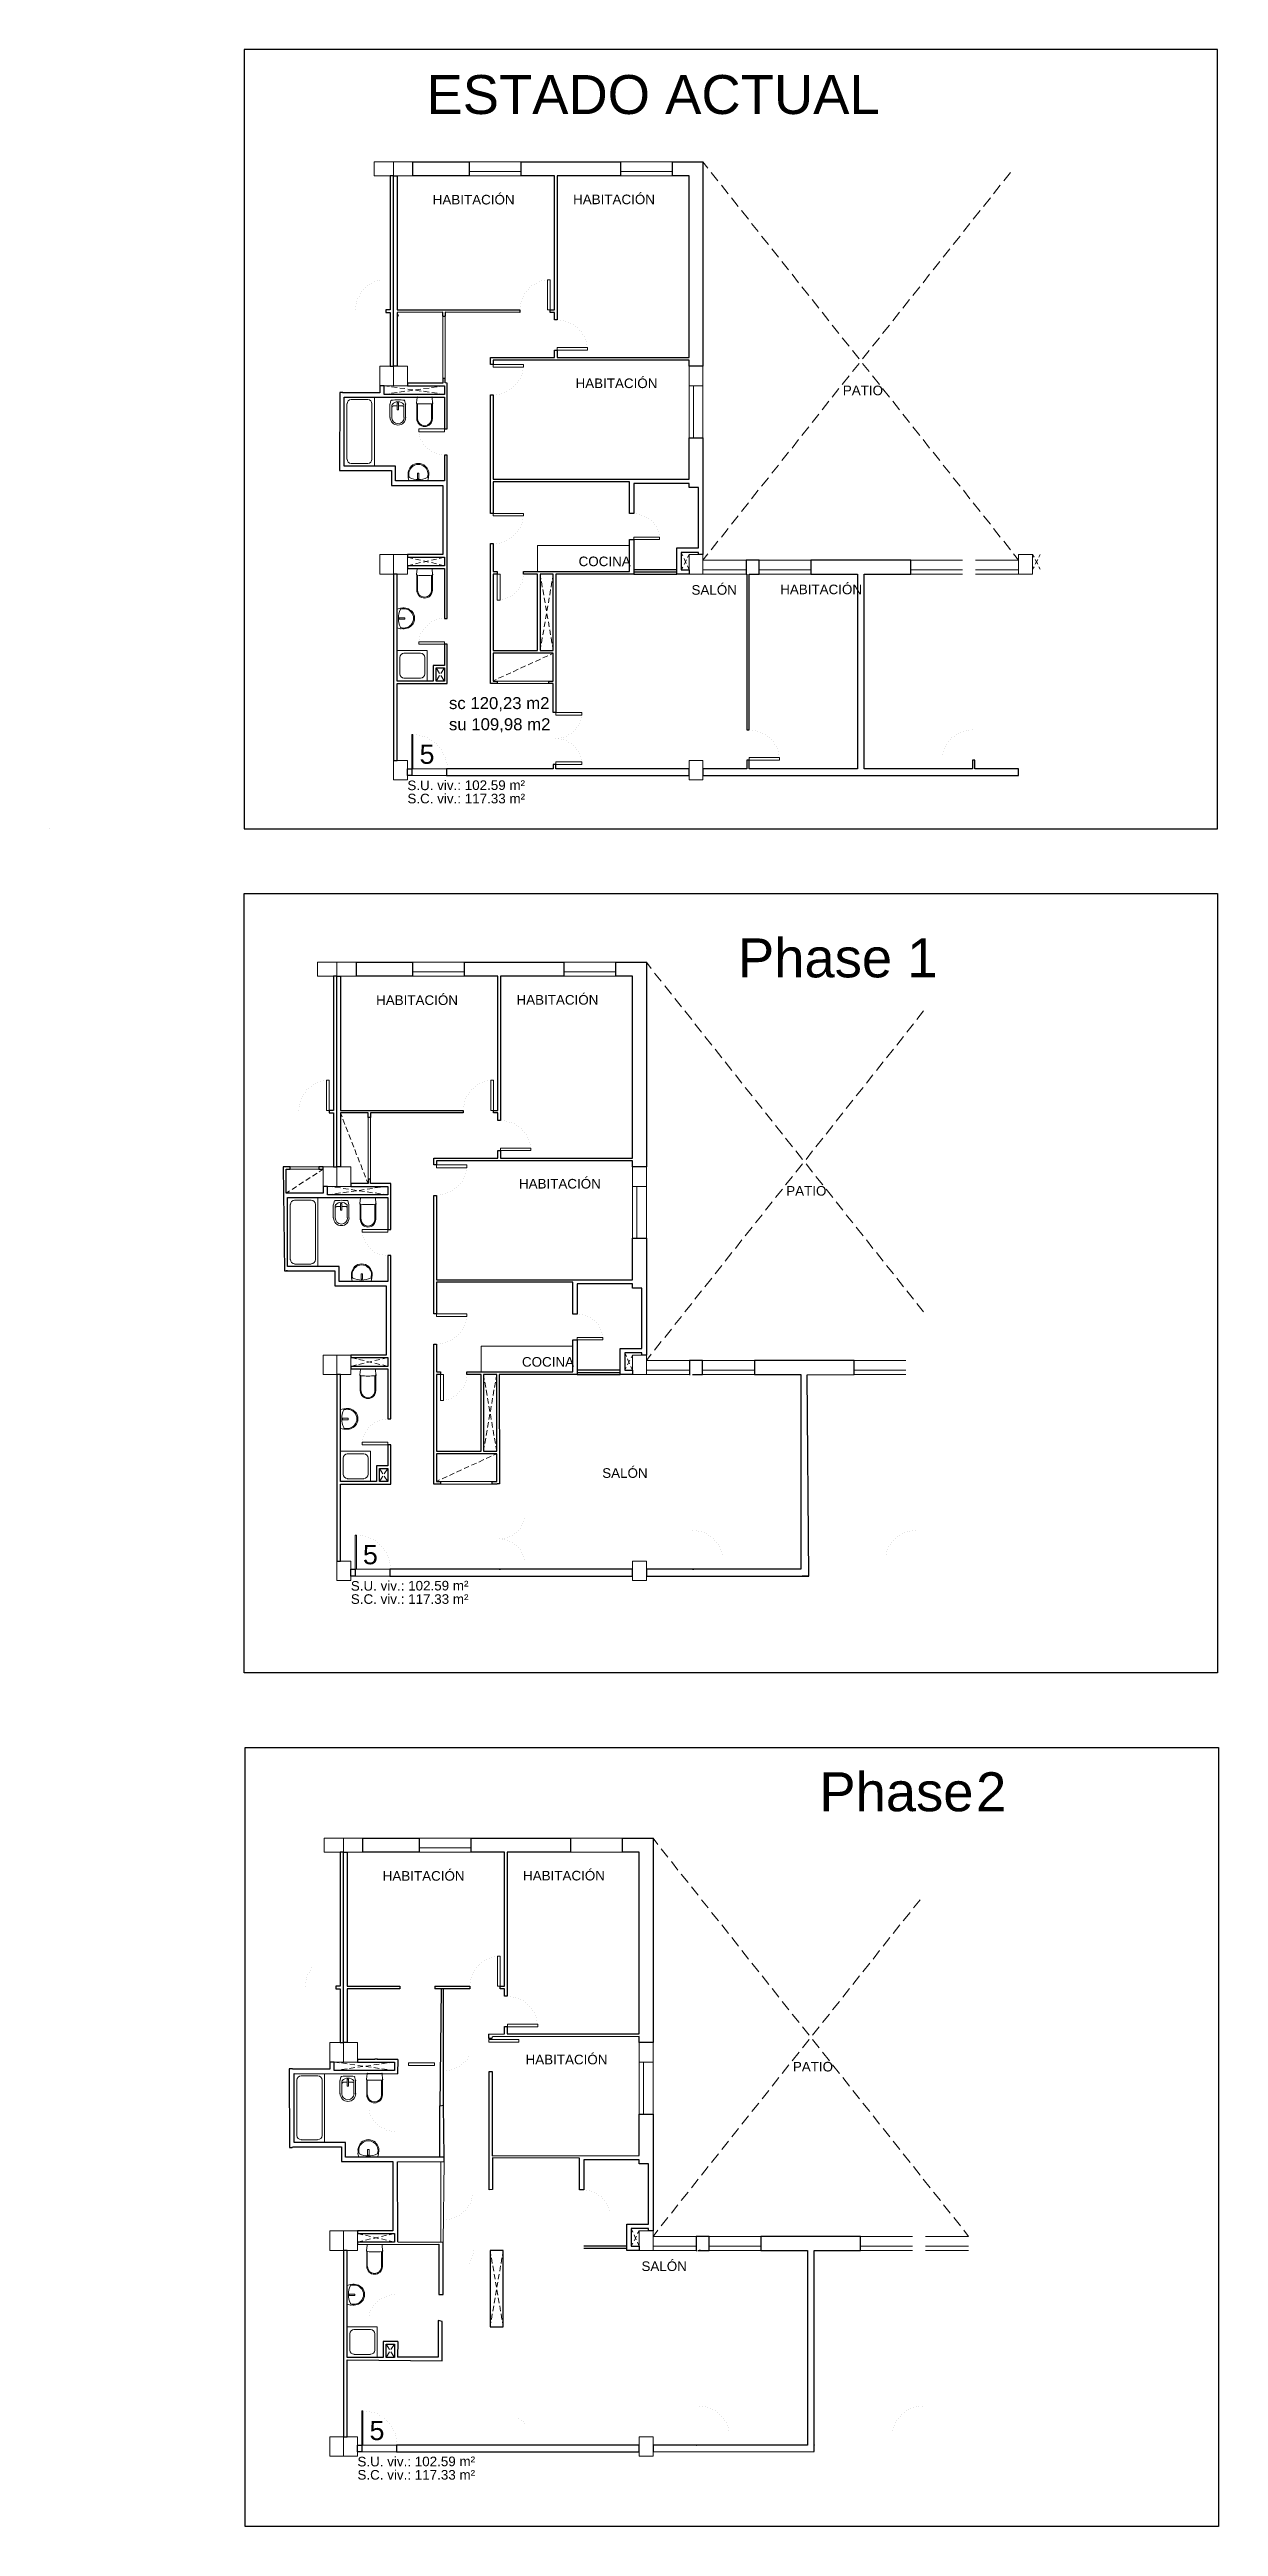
# Model space of a CAD drawing. Header units: millimetres. Extents: x 158 to 1000, y 519 to 900.
# Drawn here: x 820 to 1000.2, y 518.5 to 900 of the extents above; entities that cross this region are included whole.
import ezdxf

# ---------------------------------------------------------------- set-up
doc = ezdxf.new("R2010")
doc.units = ezdxf.units.MM
doc.layers.get('0').update_dxf_attribs({"lineweight": 25})
doc.layers.add('0 ... capa 1', color=18, linetype='Continuous', lineweight=25, true_color=0x000000)
doc.styles.add('textstyle3', font='Arial.ttf')

msp = doc.modelspace()

# ---------------------------------------------------------------- texts
at = {"color": 18, "true_color": 0x000000, "style": 'textstyle3'}
for s, height, p in [('HABITACIÓN ', 1.4783, (879.06, 876.14)), ('HABITACIÓN', 1.478, (900.69, 876.18)), ('HABITACIÓN', 1.478, (901.07, 847.86)), ('PATIO', 1.478, (942.26, 846.76)), ('COCINA', 1.478, (901.54, 820.43)), ('SALÓN ', 1.478, (918.94, 816.03)), ('HABITACIÓN', 1.478, (932.61, 816.11)), ('sc 120,23 m2', 1.8478, (881.56, 798.42)), ('su 109,98 m2', 1.8478, (881.56, 795.16)), ('5', 2.96, (877.03, 789.99)), ('S.C. viv.: 117.33 m² ', 1.4783, (875.16, 783.9)), ('HABITACIÓN ', 1.4783, (870.33, 752.85)), ('HABITACIÓN', 1.478, (891.97, 752.9)), ('HABITACIÓN', 1.478, (892.35, 724.58)), ('PATIO', 1.478, (933.54, 723.48)), ('COCINA', 1.478, (892.81, 697.14)), ('SALÓN ', 1.478, (905.18, 680.02)), ('5', 2.96, (868.3, 666.71)), ('S.C. viv.: 117.33 m² ', 1.4783, (866.44, 660.61)), ('HABITACIÓN ', 1.4783, (871.35, 617.97)), ('HABITACIÓN', 1.478, (892.98, 618.01)), ('HABITACIÓN', 1.478, (893.37, 589.69)), ('PATIO', 1.478, (934.56, 588.59)), ('SALÓN ', 1.478, (911.23, 557.86)), ('5', 2.96, (869.32, 531.82)), ('S.C. viv.: 117.33 m² ', 1.4783, (867.46, 525.73))]:
    msp.add_text(s, height=height, dxfattribs=at).set_placement(p)
for p in [(875.16, 785.93), (866.44, 662.64), (867.46, 527.76)]:
    msp.add_text('S.U. viv.: 102.59 m² ', height=1.4783, rotation=0.1484, dxfattribs=at).set_placement(p)
at = {"layer": '0 ... capa 1', "char_height": 1, "attachment_point": 1, "style": 'textstyle3'}
for s, insert in [('\\H6;ESTADO ACTUAL', (878.09, 896.07)), ('\\H6;Phase 1', (926.1, 763.1)), ('\\H6;Phase\\H1; \\H6;2', (938.64, 634.67))]:
    msp.add_mtext(s, dxfattribs=dict(at, insert=insert))

# ---------------------------------------------------------------- linework, layer by layer
at = {"color": 18, "lineweight": 18, "true_color": 0x000000, "flags": 128}
for points in [[(870.04, 882.7), (873.01, 882.7), (873.01, 880.54), (870.04, 880.54), (870.04, 882.7)], [(873.01, 880.54), (876.01, 880.54), (876.01, 882.7), (873.01, 882.7), (873.01, 880.54)], [(870.89, 848.2), (873.01, 848.2), (873.01, 851.21), (870.89, 851.21), (870.89, 848.2)], [(873.01, 851.21), (875.16, 851.21), (875.16, 848.2), (873.01, 848.2), (873.01, 851.21)], [(918.56, 851.21), (920.71, 851.21), (920.71, 848.2), (918.56, 848.2), (918.56, 851.21)], [(870.89, 819.2), (873.01, 819.2), (873.01, 822.21), (870.89, 822.21), (870.89, 819.2)], [(873.01, 822.21), (875.16, 822.21), (875.16, 819.2), (873.01, 819.2), (873.01, 822.21)], [(918.56, 819.2), (920.71, 819.2), (920.71, 822.21), (918.56, 822.21), (918.56, 819.2)], [(971.51, 822.21), (969.36, 822.21), (969.36, 819.2), (971.51, 819.2), (971.51, 822.21)], [(873.01, 787.5), (875.16, 787.5), (875.16, 790.5), (873.01, 790.5), (873.01, 787.5)], [(918.56, 787.5), (920.71, 787.5), (920.71, 790.5), (918.56, 790.5), (918.56, 787.5)], [(861.32, 759.42), (864.28, 759.42), (864.28, 757.26), (861.32, 757.26), (861.32, 759.42)], [(864.28, 757.26), (867.29, 757.26), (867.29, 759.42), (864.28, 759.42), (864.28, 757.26)], [(862.16, 724.91), (864.28, 724.91), (864.28, 727.92), (862.16, 727.92), (862.16, 724.91)], [(864.28, 727.92), (866.44, 727.92), (866.44, 724.91), (864.28, 724.91), (864.28, 727.92)], [(909.83, 727.92), (911.99, 727.92), (911.99, 724.91), (909.83, 724.91), (909.83, 727.92)], [(862.16, 695.92), (864.28, 695.92), (864.28, 698.92), (862.16, 698.92), (862.16, 695.92)], [(864.28, 698.92), (866.44, 698.92), (866.44, 695.92), (864.28, 695.92), (864.28, 698.92)], [(909.83, 695.92), (911.99, 695.92), (911.99, 698.92), (909.83, 698.92), (909.83, 695.92)], [(864.28, 664.21), (866.44, 664.21), (866.44, 667.21), (864.28, 667.21), (864.28, 664.21)], [(909.83, 664.21), (911.99, 664.21), (911.99, 667.21), (909.83, 667.21), (909.83, 664.21)], [(862.34, 624.53), (865.3, 624.53), (865.3, 622.37), (862.34, 622.37), (862.34, 624.53)], [(865.3, 622.37), (868.3, 622.37), (868.3, 624.53), (865.3, 624.53), (865.3, 622.37)], [(863.18, 590.03), (865.3, 590.03), (865.3, 593.04), (863.18, 593.04), (863.18, 590.03)], [(865.3, 593.04), (867.46, 593.04), (867.46, 590.03), (865.3, 590.03), (865.3, 593.04)], [(910.85, 593.04), (913.01, 593.04), (913.01, 590.03), (910.85, 590.03), (910.85, 593.04)], [(863.18, 561.03), (865.3, 561.03), (865.3, 564.04), (863.18, 564.04), (863.18, 561.03)], [(865.3, 564.04), (867.46, 564.04), (867.46, 561.03), (865.3, 561.03), (865.3, 564.04)], [(910.85, 561.03), (913.01, 561.03), (913.01, 564.04), (910.85, 564.04), (910.85, 561.03)], [(865.3, 532.33), (863.18, 532.33), (863.18, 529.32), (865.3, 529.32), (865.3, 532.33)], [(865.3, 529.32), (867.46, 529.32), (867.46, 532.33), (865.3, 532.33), (865.3, 529.32)], [(910.85, 529.32), (913.01, 529.32), (913.01, 532.33), (910.85, 532.33), (910.85, 529.32)]]:
    msp.add_lwpolyline(points, dxfattribs=at)
at = {"color": 18, "lineweight": 25, "true_color": 0x000000, "flags": 128}
for points in [[(876.01, 880.54), (876.01, 882.7), (884.69, 882.7), (884.69, 880.54), (876.01, 880.54)], [(916.02, 880.54), (916.02, 882.7), (920.71, 882.7), (920.71, 851.21), (918.56, 851.21), (918.56, 852.14), (888.37, 852.14), (888.37, 851.5), (887.95, 851.5), (887.95, 852.56), (897.81, 852.56), (897.81, 853.71), (898.24, 853.71), (898.24, 852.56), (918.56, 852.56), (918.56, 880.54), (916.02, 880.54)], [(892.69, 880.54), (892.69, 882.7), (908.01, 882.7), (908.01, 880.54), (898.24, 880.54), (898.24, 858.36), (897.81, 858.36), (897.81, 859.5), (897.18, 859.5), (897.18, 859.89), (897.81, 859.89), (897.81, 880.54), (892.69, 880.54)], [(873.01, 851.21), (873.01, 880.54), (873.56, 880.54), (873.56, 859.89), (892.48, 859.89), (892.48, 859.5), (881, 859.54), (881, 858.86), (880.6, 858.86), (880.6, 859.54), (873.56, 859.5), (873.56, 851.21), (873.01, 851.21), (873.01, 880.54), (872.5, 880.54), (872.5, 859.89), (871.82, 859.89), (871.82, 859.5), (872.5, 859.5), (872.5, 851.21), (873.01, 851.21)], [(865.17, 847.18), (865.23, 847.18), (864.72, 847.2), (864.69, 835.16), (865.11, 835.16), (865.17, 835.16), (872.71, 835.16), (872.71, 832.88), (880.63, 832.88), (880.63, 822.21), (875.16, 822.21), (875.16, 821.83), (880.88, 821.83), (880.88, 820.47), (875.16, 820.47), (875.16, 820.09), (880.88, 820.09), (880.88, 812.39), (881.3, 812.39), (881.3, 837.53), (880.88, 837.53), (880.88, 833.55), (873.34, 833.55), (873.34, 835.84), (865.43, 835.84), (865.43, 846.47), (880.88, 846.47), (880.88, 841.56), (881.3, 841.56), (881.3, 848.63), (881, 848.66), (881, 849.34), (880.61, 849.32), (880.61, 848.64), (875.25, 848.63), (875.16, 848.63), (875.16, 848.2), (880.88, 848.2), (880.88, 846.89), (871.57, 846.89), (871.57, 848.2), (870.89, 848.2), (870.89, 847.14), (865.17, 847.14), (865.17, 847.18)], [(887.95, 846.8), (888.37, 846.8), (888.37, 833.81), (918.56, 833.81), (918.56, 840.2), (920.71, 840.2), (920.71, 822.21), (920.04, 822.21), (920.04, 822.55), (917.37, 822.55), (917.37, 819.88), (918.56, 819.88), (918.56, 819.2), (916.69, 819.2), (916.69, 823.23), (920.04, 823.23), (920.04, 832.54), (918.56, 832.54), (918.56, 833.17), (910.05, 833.17), (910.05, 828.52), (909.37, 828.52), (909.37, 833.43), (888.37, 833.43), (888.37, 828.56), (887.95, 828.56), (887.95, 846.8)], [(909.37, 824.54), (910.05, 824.54), (910.05, 819.2), (898.02, 819.2), (898.02, 797.87), (897.64, 797.87), (897.64, 802.35), (896.97, 802.35), (896.97, 802.74), (897.64, 802.74), (897.64, 807.01), (888.37, 807.01), (888.37, 802.74), (889.01, 802.74), (889.01, 802.35), (887.95, 802.35), (887.95, 823.9), (888.37, 823.9), (888.37, 819.63), (889.01, 819.63), (889.01, 819.2), (888.37, 819.2), (888.37, 807.43), (895.23, 807.43), (895.23, 819.2), (893.03, 819.2), (893.03, 819.63), (909.37, 819.63), (909.37, 824.54)], [(920.71, 789.23), (920.71, 788.17), (969.36, 788.17), (969.36, 789.23), (962.62, 789.23), (962.62, 790.54), (962.24, 790.54), (962.24, 789.23), (945.56, 789.23), (945.56, 819.2), (952.72, 819.2), (952.72, 821.36), (937.35, 821.36), (937.35, 819.2), (944.51, 819.2), (944.51, 789.23), (927.83, 789.23), (927.83, 790.54), (927.45, 790.54), (927.45, 789.23), (920.71, 789.23)], [(927.45, 795.2), (927.83, 795.2), (927.83, 819.2), (929.35, 819.2), (929.35, 821.36), (927.36, 821.36), (927.36, 819.2), (927.45, 819.2), (927.45, 795.2)], [(873.01, 790.5), (873.56, 790.5), (873.56, 802.35), (881.3, 802.35), (881.3, 808.41), (880.88, 808.41), (880.88, 805.15), (879.14, 805.15), (879.14, 802.74), (873.56, 802.74), (873.56, 819.2), (873.01, 819.2), (873.01, 790.5)], [(895.61, 819.2), (895.61, 807.43), (897.64, 807.43), (897.64, 819.2), (895.61, 819.2)], [(916.69, 819.88), (910.05, 819.88)], [(910.05, 819.54), (916.69, 819.54)], [(910.05, 819.2), (916.69, 819.2)], [(879.57, 804.77), (880.88, 804.77), (880.88, 802.74), (879.57, 802.74), (879.57, 804.77)], [(881.18, 789.23), (881.18, 788.17), (918.56, 788.17), (918.56, 789.23), (898.02, 789.23), (898.02, 789.74), (898.02, 789.91), (897.64, 789.91), (897.64, 789.23), (881.18, 789.23)], [(875.16, 789.23), (875.84, 789.23), (875.84, 788.17), (875.16, 788.17), (875.16, 789.23)], [(867.29, 757.26), (867.29, 759.42), (875.96, 759.42), (875.96, 757.26), (867.29, 757.26)], [(907.29, 757.26), (907.29, 759.42), (911.99, 759.42), (911.99, 727.92), (909.83, 727.92), (909.83, 728.85), (879.65, 728.85), (879.65, 728.22), (879.22, 728.22), (879.22, 729.27), (889.09, 729.27), (889.09, 730.42), (889.51, 730.42), (889.51, 729.27), (909.83, 729.27), (909.83, 757.26), (907.29, 757.26)], [(883.96, 757.26), (883.96, 759.42), (899.29, 759.42), (899.29, 757.26), (889.51, 757.26), (889.51, 735.07), (889.09, 735.07), (889.09, 736.22), (888.45, 736.22), (888.45, 736.6), (889.09, 736.6), (889.09, 757.26), (883.96, 757.26)], [(864.28, 727.92), (864.28, 757.26), (864.83, 757.26), (864.83, 736.6), (883.75, 736.6), (883.75, 736.22), (869.49, 736.22), (869.49, 735.54), (869.11, 735.54), (869.11, 736.22), (864.83, 736.22), (864.83, 727.92), (864.28, 727.92), (864.28, 757.26), (863.77, 757.26), (863.77, 736.6), (863.09, 736.6), (863.09, 736.22), (863.77, 736.22), (863.77, 727.92), (864.28, 727.92)], [(857.08, 727.54), (857.08, 727.92), (856.02, 727.92), (856.24, 711.88), (856.66, 711.88), (856.45, 711.88), (863.98, 711.88), (863.98, 709.59), (871.9, 709.59), (871.9, 698.92), (866.44, 698.92), (866.44, 698.54), (872.15, 698.54), (872.15, 697.19), (866.44, 697.19), (866.44, 696.81), (872.15, 696.81), (872.15, 689.1), (872.58, 689.1), (872.58, 714.25), (872.15, 714.25), (872.15, 710.27), (864.62, 710.27), (864.62, 712.55), (856.7, 712.55), (856.7, 723.18), (872.15, 723.18), (872.15, 718.27), (872.58, 718.27), (872.58, 725.34), (869.49, 725.34), (869.49, 726.02), (869.11, 726.02), (869.11, 725.34), (866.52, 725.34), (866.44, 725.34), (866.44, 724.91), (872.15, 724.91), (872.15, 723.6), (862.84, 723.6), (862.84, 724.91), (862.16, 724.91), (862.16, 723.86), (856.45, 723.86), (856.45, 727.54), (857.08, 727.54)], [(862.16, 727.92), (861.49, 727.92), (861.49, 727.54), (862.16, 727.54), (862.16, 727.92)], [(879.22, 723.52), (879.65, 723.52), (879.65, 710.52), (909.83, 710.52), (909.83, 716.91), (911.99, 716.91), (911.99, 698.92), (911.31, 698.92), (911.31, 699.26), (908.65, 699.26), (908.65, 696.59), (909.83, 696.59), (909.83, 695.92), (907.97, 695.92), (907.97, 699.94), (911.31, 699.94), (911.31, 709.25), (909.83, 709.25), (909.83, 709.89), (901.32, 709.89), (901.32, 705.23), (900.64, 705.23), (900.64, 710.14), (879.65, 710.14), (879.65, 705.27), (879.22, 705.27), (879.22, 723.52)], [(900.64, 701.25), (901.32, 701.25), (901.32, 695.92), (889.3, 695.92), (889.36, 679.08), (888.98, 679.08), (888.92, 679.07), (888.24, 679.07), (888.24, 679.45), (888.92, 679.45), (888.92, 683.72), (879.65, 683.72), (879.65, 679.45), (880.28, 679.45), (880.28, 679.07), (879.22, 679.07), (879.22, 700.62), (879.65, 700.62), (879.65, 696.34), (880.28, 696.34), (880.28, 695.92), (879.65, 695.92), (879.65, 684.15), (886.5, 684.15), (886.5, 695.92), (884.3, 695.92), (884.3, 696.34), (900.64, 696.34), (900.64, 701.25)], [(864.28, 667.21), (864.83, 667.21), (864.83, 679.07), (872.58, 679.07), (872.58, 685.12), (872.15, 685.12), (872.15, 681.86), (870.42, 681.86), (870.42, 679.45), (864.83, 679.45), (864.83, 695.92), (864.28, 695.92), (864.28, 667.21)], [(886.89, 695.92), (886.89, 684.15), (888.92, 684.15), (888.92, 695.92), (886.89, 695.92)], [(907.97, 696.59), (901.32, 696.59)], [(901.32, 696.25), (907.97, 696.25)], [(901.32, 695.92), (907.97, 695.92)], [(943.91, 695.92), (943.99, 695.92), (943.99, 698.08), (928.63, 698.08), (928.63, 695.92), (935.78, 695.92), (935.78, 665.94), (919.1, 665.94), (919.29, 665.94), (918.91, 665.94), (918.72, 665.94), (911.99, 665.94)], [(919.1, 695.92), (920.63, 695.92), (920.63, 698.08), (918.64, 698.08), (918.64, 695.92), (918.72, 695.92)], [(870.84, 681.48), (872.15, 681.48), (872.15, 679.45), (870.84, 679.45), (870.84, 681.48)], [(866.44, 665.94), (867.12, 665.94), (867.12, 664.89), (866.44, 664.89), (866.44, 665.94)], [(872.45, 665.94), (872.45, 664.89), (909.83, 664.89), (909.83, 665.94), (889.3, 665.94), (889.3, 665.94), (889.49, 665.94), (889.11, 665.94), (888.92, 665.94), (872.45, 665.94)], [(911.99, 665.94), (911.99, 664.89), (937, 664.87)], [(937, 664.87), (936, 664.87)], [(873.97, 601.33), (870.51, 601.33), (870.51, 601.31), (870.13, 601.31), (870.12, 601.33), (865.85, 601.33), (865.85, 593.04), (865.3, 593.04), (865.3, 622.37), (864.79, 622.37), (864.79, 601.71), (864.11, 601.71), (864.11, 601.33), (864.79, 601.33), (864.79, 593.04), (865.3, 593.04)], [(865.3, 593.04), (865.3, 622.37), (865.85, 622.37), (865.85, 601.71), (874, 601.71)], [(868.3, 622.37), (868.3, 624.53), (876.98, 624.53), (876.98, 622.37), (868.3, 622.37)], [(884.98, 622.37), (884.98, 624.53), (900.31, 624.53), (900.31, 622.37), (890.53, 622.37), (890.53, 600.19), (890.11, 600.19), (890.11, 601.33), (889.47, 601.33), (889.47, 601.71), (890.11, 601.71), (890.11, 622.37), (884.98, 622.37)], [(887.63, 594.35), (890.11, 594.39), (890.11, 595.53), (890.53, 595.53), (890.53, 594.39), (910.85, 594.39), (910.85, 622.37), (908.31, 622.37)], [(908.31, 622.37), (908.31, 624.53), (913.01, 624.53), (913.01, 593.04), (910.85, 593.04), (910.85, 593.97), (888.26, 593.91)], [(879.38, 601.71), (884.77, 601.71), (884.77, 601.33), (879.37, 601.33)], [(880.37, 601.33), (880.18, 583.28), (880.73, 583.38), (880.73, 601.33), (880.01, 601.33)], [(857.47, 588.97), (857.44, 588.99), (856.95, 589), (856.97, 576.86), (857.4, 576.86), (857.47, 576.99), (865, 576.99), (865, 574.7), (872.92, 574.7), (872.92, 564.04), (867.46, 564.04), (867.46, 563.66), (873.17, 563.66), (873.17, 562.3), (867.46, 562.3), (867.46, 561.92), (880.02, 561.97), (880.02, 554.26), (880.67, 554.24), (880.67, 562.29)], [(873.7, 590.45), (870.51, 590.45), (870.53, 590.46), (870.14, 590.46), (870.12, 590.45), (867.54, 590.45), (867.46, 590.45), (867.46, 590.03), (873.17, 590.03), (873.17, 588.72), (863.86, 588.72), (863.86, 590.03), (863.18, 590.03), (863.18, 588.97), (857.47, 588.97), (857.44, 588.99), (857.44, 588.99)], [(880.83, 574.74), (880.8, 575.39), (873.3, 575.37), (873.17, 575.38), (865.64, 575.38), (865.64, 577.67), (857.72, 577.67), (857.72, 588.29), (873.62, 588.22)], [(887.74, 588.6), (888.23, 588.6), (888.23, 575.6), (910.85, 575.64), (910.85, 582.03), (913.01, 582.03), (913.01, 564.04), (912.33, 564.04), (912.33, 564.38), (909.66, 564.38), (909.66, 561.71), (910.85, 561.71), (910.85, 561.03), (908.99, 561.03), (908.99, 565.05), (912.33, 565.05), (912.33, 574.37), (910.85, 574.37), (910.85, 575), (902.34, 575), (902.34, 570.34), (901.66, 570.34), (901.66, 575.26), (888.27, 575.27), (888.27, 570.4), (887.74, 570.35), (887.74, 588.6)], [(873.68, 562.36), (873.63, 574.68)], [(873.69, 546.98), (871.44, 546.98), (871.44, 544.56), (865.85, 544.56), (865.85, 561.03), (865.3, 561.03), (865.3, 532.33)], [(887.9, 561.03), (887.9, 549.26), (889.94, 549.26), (889.94, 561.03), (887.9, 561.03)], [(908.99, 561.71), (902.34, 561.71)], [(902.34, 561.37), (908.99, 561.37)], [(913.01, 531.06), (913.01, 530), (937.85, 530.04), (937.85, 531.09), (937.86, 531.09), (937.86, 531.06), (937.86, 531.09), (937.85, 531.09), (937.86, 531.06), (937.86, 561.03), (945.01, 561.03), (945.01, 563.19), (929.65, 563.19), (929.65, 561.03), (936.8, 561.03), (936.8, 531.06), (920.12, 531.06), (920.11, 531.01), (919.73, 531.01), (919.74, 531.06), (913.01, 531.06)], [(919.93, 561.03), (920.31, 561.03), (920.12, 561.03), (921.64, 561.03), (921.64, 563.19), (919.65, 563.19), (919.65, 561.03), (919.74, 561.03), (919.65, 561.03)], [(865.3, 532.33), (865.85, 532.33), (865.85, 544.18), (880.54, 544.04), (880.54, 550.09), (879.92, 550.26), (879.88, 544.59), (873.65, 544.58)], [(871.86, 546.6), (873.17, 546.6), (873.17, 544.56), (871.86, 544.56), (871.86, 546.6)], [(867.46, 531.06), (868.14, 531.06), (868.14, 530), (867.46, 530), (867.46, 531.06)], [(873.47, 531.06), (873.47, 530), (910.85, 530), (910.85, 531.06), (890.32, 531.06), (890.31, 531.06), (890.31, 531.06), (889.93, 531.06), (889.94, 531.06), (873.47, 531.06)]]:
    msp.add_lwpolyline(points, dxfattribs=at)
at = {"color": 163, "lineweight": 5, "true_color": 0x6e8add, "flags": 128}
for points in [[(884.69, 882.7), (892.69, 882.7)], [(908.01, 882.7), (916.02, 882.7)], [(884.69, 881.22), (892.69, 881.22)], [(884.69, 880.54), (892.69, 880.54)], [(908.01, 881.22), (916.02, 881.22)], [(908.01, 880.54), (916.02, 880.54)], [(918.56, 840.2), (918.56, 848.2)], [(919.23, 840.2), (919.23, 848.2)], [(920.71, 840.2), (920.71, 848.2)], [(927.36, 821.36), (920.71, 821.36)], [(937.35, 821.36), (929.35, 821.36)], [(952.72, 821.36), (960.72, 821.36)], [(962.71, 821.36), (969.36, 821.36)], [(927.36, 819.88), (920.71, 819.88)], [(927.36, 819.2), (920.71, 819.2)], [(937.35, 819.88), (929.35, 819.88)], [(937.35, 819.2), (929.35, 819.2)], [(952.72, 819.88), (960.72, 819.88)], [(952.72, 819.2), (960.72, 819.2)], [(962.71, 819.88), (969.36, 819.88)], [(962.71, 819.2), (969.36, 819.2)], [(875.96, 759.42), (883.96, 759.42)], [(899.29, 759.42), (907.29, 759.42)], [(875.96, 757.93), (883.96, 757.93)], [(875.96, 757.26), (883.96, 757.26)], [(899.29, 757.93), (907.29, 757.93)], [(899.29, 757.26), (907.29, 757.26)], [(909.83, 716.91), (909.83, 724.91)], [(910.51, 716.91), (910.51, 724.91)], [(911.99, 716.91), (911.99, 724.91)], [(918.64, 698.08), (911.99, 698.08)], [(918.64, 696.59), (911.99, 696.59)], [(918.64, 695.92), (911.99, 695.92)], [(928.63, 698.08), (920.63, 698.08)], [(928.63, 696.59), (920.63, 696.59)], [(928.63, 695.92), (920.63, 695.92)], [(943.99, 698.08), (951.99, 698.08)], [(943.99, 696.59), (951.99, 696.59)], [(943.99, 695.92), (951.99, 695.92)], [(876.98, 624.53), (884.98, 624.53)], [(876.98, 623.05), (884.98, 623.05)], [(876.98, 622.37), (884.98, 622.37)], [(900.31, 624.53), (908.31, 624.53)], [(900.31, 622.37), (908.31, 622.37)], [(910.85, 582.03), (910.85, 590.03)], [(911.53, 582.03), (911.53, 590.03)], [(913.01, 582.03), (913.01, 590.03)], [(919.65, 563.19), (913.01, 563.19)], [(919.65, 561.71), (913.01, 561.71)], [(919.65, 561.03), (913.01, 561.03)], [(929.65, 563.19), (921.64, 563.19)], [(929.65, 561.71), (921.64, 561.71)], [(929.65, 561.03), (921.64, 561.03)], [(945.01, 563.19), (953.01, 563.19)], [(945.01, 561.71), (953.01, 561.71)], [(945.01, 561.03), (953.01, 561.03)], [(955, 563.19), (961.65, 563.19)], [(955, 561.71), (961.65, 561.71)], [(955, 561.03), (961.65, 561.03)]]:
    msp.add_lwpolyline(points, dxfattribs=at)
at = {"color": 252, "lineweight": 5, "flags": 128}
for points in [[(920.71, 882.7), (921.48, 881.73)], [(921.98, 881.05), (923, 879.78)], [(923.55, 879.11), (924.57, 877.79)], [(965.5, 877.79), (966.52, 879.11)], [(967.07, 879.78), (968.09, 881.05)], [(925.08, 877.16), (926.13, 875.85)], [(926.64, 875.21), (927.7, 873.9)], [(962.37, 873.9), (963.43, 875.21)], [(963.94, 875.85), (965, 877.16)], [(928.21, 873.22), (929.22, 871.95)], [(929.73, 871.27), (930.79, 869.96)], [(959.28, 869.96), (960.34, 871.27)], [(960.85, 871.95), (961.86, 873.22)], [(931.3, 869.33), (932.36, 868.01)], [(932.86, 867.38), (933.88, 866.07)], [(956.19, 866.07), (957.21, 867.38)], [(957.71, 868.01), (958.77, 869.33)], [(934.43, 865.39), (935.45, 864.08)], [(935.95, 863.44), (937.01, 862.13)], [(953.06, 862.13), (954.12, 863.44)], [(954.62, 864.08), (955.64, 865.39)], [(937.52, 861.49), (938.58, 860.18)], [(939.09, 859.55), (940.1, 858.23)], [(949.97, 858.23), (950.98, 859.55)], [(951.49, 860.18), (952.55, 861.49)], [(940.61, 857.56), (941.67, 856.25)], [(942.18, 855.61), (943.24, 854.3)], [(946.83, 854.3), (947.89, 855.61)], [(948.4, 856.25), (949.46, 857.56)], [(943.74, 853.66), (944.76, 852.35)], [(943.74, 850.4), (944.76, 851.67)], [(945.31, 852.35), (946.33, 853.66)], [(945.31, 851.67), (946.33, 850.4)], [(940.61, 846.47), (941.67, 847.78)], [(942.18, 848.41), (943.24, 849.73)], [(946.83, 849.73), (947.89, 848.41)], [(948.4, 847.78), (949.46, 846.47)], [(937.52, 842.57), (938.58, 843.84)], [(939.09, 844.52), (940.1, 845.83)], [(949.97, 845.83), (950.98, 844.52)], [(951.49, 843.84), (952.55, 842.57)], [(934.43, 838.63), (935.45, 839.95)], [(935.95, 840.58), (937.01, 841.89)], [(953.06, 841.89), (954.12, 840.58)], [(954.62, 839.95), (955.64, 838.63)], [(931.3, 834.74), (932.36, 836.01)], [(932.86, 836.69), (933.88, 838)], [(956.19, 838), (957.21, 836.69)], [(957.71, 836.01), (958.77, 834.74)], [(928.21, 830.8), (929.22, 832.12)], [(929.73, 832.75), (930.79, 834.06)], [(959.28, 834.06), (960.34, 832.75)], [(960.85, 832.12), (961.86, 830.8)], [(925.08, 826.91), (926.13, 828.18)], [(926.64, 828.86), (927.7, 830.17)], [(962.37, 830.17), (963.43, 828.86)], [(963.94, 828.18), (965, 826.91)], [(921.98, 822.97), (923, 824.28)], [(923.55, 824.92), (924.57, 826.23)], [(965.5, 826.23), (966.52, 824.92)], [(967.07, 824.28), (968.09, 822.97)], [(920.71, 821.36), (921.48, 822.34)], [(968.59, 822.34), (969.36, 821.36)], [(911.99, 759.42), (912.75, 758.44)], [(913.26, 757.77), (914.28, 756.5)], [(914.83, 755.82), (915.84, 754.51)], [(916.35, 753.87), (917.41, 752.56)], [(917.92, 751.92), (918.97, 750.61)], [(953.65, 750.61), (954.7, 751.92)], [(919.48, 749.93), (920.5, 748.66)], [(921.01, 747.99), (922.07, 746.67)], [(950.56, 746.67), (951.61, 747.99)], [(952.12, 748.66), (953.14, 749.93)], [(922.57, 746.04), (923.63, 744.73)], [(924.14, 744.09), (925.16, 742.78)], [(947.47, 742.78), (948.48, 744.09)], [(948.99, 744.73), (950.05, 746.04)], [(925.71, 742.1), (926.72, 740.79)], [(927.23, 740.15), (928.29, 738.84)], [(944.33, 738.84), (945.39, 740.15)], [(945.9, 740.79), (946.91, 742.1)], [(928.8, 738.21), (929.85, 736.89)], [(942.77, 736.89), (943.82, 738.21)], [(930.36, 736.26), (931.38, 734.95)], [(931.89, 734.27), (932.94, 732.96)], [(939.68, 732.96), (940.73, 734.27)], [(941.24, 734.95), (942.26, 736.26)], [(933.45, 732.32), (934.51, 731.01)], [(935.02, 730.38), (936.04, 729.06)], [(936.59, 729.06), (937.6, 730.38)], [(938.11, 731.01), (939.17, 732.32)], [(933.45, 725.13), (934.51, 726.44)], [(935.02, 727.12), (936.04, 728.39)], [(936.59, 728.39), (937.6, 727.12)], [(938.11, 726.44), (939.17, 725.13)], [(930.36, 721.23), (931.38, 722.54)], [(931.89, 723.18), (932.94, 724.49)], [(939.68, 724.49), (940.73, 723.18)], [(941.24, 722.54), (942.26, 721.23)], [(927.23, 717.29), (928.29, 718.61)], [(928.8, 719.28), (929.85, 720.55)], [(942.77, 720.55), (943.82, 719.28)], [(944.33, 718.61), (945.39, 717.29)], [(924.14, 713.4), (925.16, 714.71)], [(925.71, 715.35), (926.72, 716.66)], [(945.9, 716.66), (946.91, 715.35)], [(947.47, 714.71), (948.48, 713.4)], [(921.01, 709.46), (922.07, 710.78)], [(922.57, 711.45), (923.63, 712.72)], [(948.99, 712.72), (950.05, 711.45)], [(950.56, 710.78), (951.61, 709.46)], [(917.92, 705.57), (918.97, 706.88)], [(919.48, 707.52), (920.5, 708.83)], [(952.12, 708.83), (953.14, 707.52)], [(953.65, 706.88), (954.7, 705.57)], [(914.83, 701.63), (915.84, 702.94)], [(916.35, 703.62), (917.41, 704.89)], [(911.99, 698.08), (912.75, 699.05)], [(913.26, 699.68), (914.28, 701)], [(913.01, 624.53), (913.77, 623.56)], [(914.28, 622.88), (915.29, 621.61)], [(915.84, 620.93), (916.86, 619.62)], [(917.37, 618.99), (918.43, 617.67)], [(918.94, 617.04), (919.99, 615.73)], [(920.5, 615.05), (921.52, 613.78)], [(953.14, 613.78), (954.16, 615.05)], [(922.03, 613.1), (923.08, 611.79)], [(923.59, 611.15), (924.65, 609.84)], [(950.01, 609.84), (951.07, 611.15)], [(951.57, 611.79), (952.63, 613.1)], [(925.16, 609.21), (926.17, 607.89)], [(926.72, 607.22), (927.74, 605.9)], [(946.92, 605.9), (947.93, 607.22)], [(948.48, 607.89), (949.5, 609.21)], [(928.25, 605.27), (929.31, 603.96)], [(929.81, 603.32), (930.87, 602.01)], [(943.78, 602.01), (944.84, 603.32)], [(945.35, 603.96), (946.41, 605.27)], [(931.38, 601.37), (932.4, 600.06)], [(932.91, 599.39), (933.96, 598.07)], [(940.69, 598.07), (941.75, 599.39)], [(942.26, 600.06), (943.28, 601.37)], [(934.47, 597.44), (935.53, 596.13)], [(936.04, 595.49), (937.05, 594.18)], [(937.6, 594.18), (938.62, 595.49)], [(939.13, 596.13), (940.19, 597.44)], [(934.47, 590.24), (935.53, 591.55)], [(936.04, 592.23), (937.05, 593.5)], [(937.6, 593.5), (938.62, 592.23)], [(939.13, 591.55), (940.19, 590.24)], [(931.38, 586.35), (932.4, 587.66)], [(932.91, 588.29), (933.96, 589.61)], [(940.69, 589.61), (941.75, 588.29)], [(942.26, 587.66), (943.28, 586.35)], [(928.25, 582.41), (929.31, 583.72)], [(929.81, 584.4), (930.87, 585.67)], [(943.78, 585.67), (944.84, 584.4)], [(945.35, 583.72), (946.41, 582.41)], [(926.72, 580.46), (927.74, 581.77)], [(946.92, 581.77), (947.93, 580.46)], [(923.59, 576.57), (924.65, 577.84)], [(925.16, 578.51), (926.17, 579.83)], [(948.48, 579.83), (949.5, 578.51)], [(950.01, 577.84), (951.07, 576.57)], [(920.5, 572.63), (921.52, 573.94)], [(922.03, 574.58), (923.08, 575.89)], [(951.57, 575.89), (952.63, 574.58)], [(953.14, 573.94), (954.16, 572.63)], [(917.37, 568.74), (918.43, 570.01)], [(918.94, 570.68), (919.99, 572)], [(954.66, 572), (955.72, 570.68)], [(956.23, 570.01), (957.29, 568.74)], [(914.28, 564.8), (915.29, 566.11)], [(915.84, 566.75), (916.86, 568.06)], [(957.8, 568.06), (958.81, 566.75)], [(959.36, 566.11), (960.38, 564.8)], [(913.01, 563.19), (913.77, 564.16)], [(960.89, 564.16), (961.65, 563.19)]]:
    msp.add_lwpolyline(points, dxfattribs=at)
at = {"color": 8, "lineweight": 0, "flags": 128}
for points in [[(867.88, 862.38), (867.88, 862.38)], [(868.14, 862.72), (868.14, 862.72)], [(868.39, 863.06), (868.39, 863.06)], [(868.69, 863.31), (868.69, 863.31)], [(869.03, 863.61), (869.03, 863.61)], [(869.36, 863.82), (869.36, 863.82)], [(869.7, 864.03), (869.7, 864.03)], [(870.08, 864.2), (870.08, 864.2)], [(870.51, 864.37), (870.51, 864.37)], [(870.89, 864.46), (870.89, 864.46)], [(893.24, 862.38), (893.24, 862.38)], [(893.49, 862.72), (893.49, 862.72)], [(893.75, 863.06), (893.75, 863.06)], [(894.04, 863.31), (894.04, 863.31)], [(894.34, 863.61), (894.34, 863.61)], [(894.68, 863.82), (894.68, 863.82)], [(895.06, 864.03), (895.06, 864.03)], [(895.44, 864.2), (895.44, 864.2)], [(895.82, 864.37), (895.82, 864.37)], [(896.25, 864.46), (896.25, 864.46)], [(867.16, 859.89), (867.16, 859.89)], [(867.21, 860.44), (867.21, 860.44)], [(867.25, 860.86), (867.25, 860.86)], [(867.37, 861.24), (867.37, 861.24)], [(867.5, 861.66), (867.5, 861.66)], [(867.71, 862), (867.71, 862)], [(873.81, 858.91), (873.56, 859.5)], [(892.48, 859.89), (892.48, 859.89)], [(892.56, 860.44), (892.56, 860.44)], [(892.61, 860.86), (892.61, 860.86)], [(892.73, 861.24), (892.73, 861.24)], [(892.86, 861.66), (892.86, 861.66)], [(893.03, 862), (893.03, 862)], [(898.24, 858.36), (898.24, 858.36)], [(898.79, 858.32), (898.79, 858.32)], [(899.21, 858.23), (899.21, 858.23)], [(899.59, 858.11), (899.59, 858.11)], [(899.97, 857.98), (899.97, 857.98)], [(900.35, 857.81), (900.35, 857.81)], [(900.73, 857.64), (900.73, 857.64)], [(901.07, 857.39), (901.07, 857.39)], [(901.41, 857.13), (901.41, 857.13)], [(901.66, 856.8), (901.66, 856.8)], [(901.96, 856.5), (901.96, 856.5)], [(902.17, 856.16), (902.17, 856.16)], [(902.38, 855.78), (902.38, 855.78)], [(902.55, 855.4), (902.55, 855.4)], [(902.72, 855.02), (902.72, 855.02)], [(902.81, 854.64), (902.81, 854.64)], [(871.57, 848.2), (872.33, 848.12)], [(871.57, 846.89), (872.33, 846.97)], [(872.71, 848.07), (873.56, 847.95)], [(872.71, 847.06), (873.56, 847.19)], [(873.94, 847.23), (874.78, 847.36)], [(873.98, 847.86), (874.78, 847.78)], [(875.21, 847.69), (876.01, 847.57)], [(875.21, 847.4), (876.01, 847.52)], [(876.43, 847.57), (877.24, 847.69)], [(876.43, 847.52), (877.28, 847.4)], [(877.66, 847.78), (878.51, 847.86)], [(877.66, 847.36), (878.51, 847.23)], [(878.89, 847.95), (879.74, 848.07)], [(878.93, 847.19), (879.74, 847.06)], [(880.16, 848.12), (880.88, 848.2)], [(880.16, 846.97), (880.88, 846.89)], [(889.3, 846.93), (889.3, 846.93)], [(889.73, 847.06), (889.73, 847.06)], [(890.11, 847.19), (890.11, 847.19)], [(890.49, 847.36), (890.49, 847.36)], [(890.87, 847.57), (890.87, 847.57)], [(891.21, 847.82), (891.21, 847.82)], [(891.5, 848.07), (891.5, 848.07)], [(891.8, 848.37), (891.8, 848.37)], [(892.1, 848.67), (892.1, 848.67)], [(892.31, 849.01), (892.31, 849.01)], [(892.52, 849.39), (892.52, 849.39)], [(892.69, 849.77), (892.69, 849.77)], [(892.82, 850.15), (892.82, 850.15)], [(892.94, 850.57), (892.94, 850.57)], [(865.81, 836.9), (865.81, 845.41)], [(869.03, 846.09), (866.49, 846.09)], [(869.7, 836.9), (869.7, 845.41)], [(870.08, 835.84), (870.08, 846.47)], [(872.45, 845.37), (872.45, 843.33)], [(872.5, 845.41), (872.62, 845.96)], [(872.75, 843.33), (872.75, 845.24)], [(873.56, 845.58), (873.77, 845.58), (873.77, 844.52), (873.56, 844.52), (873.56, 845.58)], [(874.61, 843.33), (874.61, 845.24)], [(874.87, 845.41), (874.7, 845.96)], [(874.87, 845.37), (874.87, 843.33)], [(876.56, 845.58), (876.65, 846.42)], [(876.6, 843.12), (876.6, 845.45)], [(877.79, 846.47), (876.69, 846.47)], [(876.69, 843.12), (876.69, 845.41)], [(877.79, 846.47), (878.89, 846.47)], [(878.89, 845.41), (878.89, 843.12)], [(879.02, 845.58), (878.97, 846.42)], [(879.02, 845.45), (879.02, 843.12)], [(888.37, 846.8), (888.37, 846.8)], [(888.92, 846.89), (888.92, 846.89)], [(876.98, 840.71), (876.98, 840.71)], [(877.07, 840.33), (877.07, 840.33)], [(877.24, 839.95), (877.24, 839.95)], [(877.45, 839.57), (877.45, 839.57)], [(869.03, 836.22), (866.49, 836.22)], [(877.66, 839.23), (877.66, 839.23)], [(877.92, 838.89), (877.92, 838.89)], [(878.21, 838.59), (878.21, 838.59)], [(878.55, 838.34), (878.55, 838.34)], [(878.89, 838.08), (878.89, 838.08)], [(879.27, 837.91), (879.27, 837.91)], [(879.65, 837.75), (879.65, 837.75)], [(880.03, 837.66), (880.03, 837.66)], [(880.46, 837.58), (880.46, 837.58)], [(880.88, 837.53), (880.88, 837.53)], [(875.25, 834.19), (875.25, 834.1)], [(875.25, 834.1), (875.38, 833.6)], [(875.42, 833.6), (875.42, 833.6)], [(876.82, 833.55), (875.42, 833.55)], [(876.94, 833.89), (876.73, 833.89), (876.73, 834.74), (876.94, 834.74), (876.94, 833.89)], [(876.82, 833.55), (878.25, 833.55)], [(878.25, 833.6), (878.25, 833.6)], [(878.42, 834.1), (878.3, 833.6)], [(878.42, 834.19), (878.42, 834.1)], [(910.05, 828.52), (910.05, 828.52)], [(910.47, 828.47), (910.47, 828.47)], [(910.89, 828.43), (910.89, 828.43)], [(911.27, 828.31), (911.27, 828.31)], [(911.66, 828.14), (911.66, 828.14)], [(912.04, 827.97), (912.04, 827.97)], [(889.73, 824.11), (889.73, 824.11)], [(890.11, 824.24), (890.11, 824.24)], [(890.49, 824.45), (890.49, 824.45)], [(890.87, 824.62), (890.87, 824.62)], [(891.21, 824.88), (891.21, 824.88)], [(891.5, 825.13), (891.5, 825.13)], [(891.8, 825.43), (891.8, 825.43)], [(892.1, 825.77), (892.1, 825.77)], [(892.31, 826.1), (892.31, 826.1)], [(892.52, 826.44), (892.52, 826.44)], [(892.69, 826.82), (892.69, 826.82)], [(892.82, 827.2), (892.82, 827.2)], [(892.94, 827.63), (892.94, 827.63)], [(912.38, 827.71), (912.38, 827.71)], [(912.71, 827.5), (912.71, 827.5)], [(913.01, 827.16), (913.01, 827.16)], [(913.26, 826.87), (913.26, 826.87)], [(913.48, 826.48), (913.48, 826.48)], [(913.69, 826.15), (913.69, 826.15)], [(913.86, 825.77), (913.86, 825.77)], [(913.94, 825.34), (913.94, 825.34)], [(875.16, 821.83), (876.01, 821.62)], [(875.16, 820.47), (876.01, 820.69)], [(876.39, 821.53), (877.2, 821.36)], [(876.39, 820.77), (877.2, 820.98)], [(877.62, 821.07), (878.42, 821.24)], [(877.62, 821.24), (878.42, 821.07)], [(878.85, 821.36), (879.65, 821.53)], [(878.85, 820.98), (879.65, 820.77)], [(880.07, 821.62), (880.88, 821.83)], [(880.07, 820.69), (880.88, 820.47)], [(888.37, 823.9), (888.37, 823.9)], [(888.92, 823.94), (888.92, 823.94)], [(889.3, 823.99), (889.3, 823.99)], [(895.23, 819.63), (895.23, 823.61)], [(909.37, 823.61), (895.23, 823.61)], [(917.37, 822.55), (917.62, 822)], [(917.58, 820.3), (917.37, 819.88)], [(917.79, 821.62), (918.13, 820.85)], [(918.17, 821.4), (917.79, 820.69)], [(918.3, 820.47), (918.56, 819.88)], [(918.56, 822.21), (918.34, 821.79)], [(971.73, 821.83), (971.51, 822.21)], [(971.51, 819.97), (971.73, 820.35)], [(971.9, 820.73), (972.32, 821.45)], [(972.32, 820.73), (971.9, 821.45)], [(972.49, 821.83), (972.7, 822.21)], [(972.7, 819.97), (972.49, 820.35)], [(876.56, 819.16), (876.65, 820.01)], [(876.6, 816.71), (876.6, 819.03)], [(877.79, 820.09), (876.69, 820.09)], [(876.69, 816.71), (876.69, 818.99)], [(877.79, 820.09), (878.89, 820.09)], [(878.89, 818.99), (878.89, 816.71)], [(879.02, 819.16), (878.97, 820.01)], [(879.02, 819.03), (879.02, 816.71)], [(891.97, 816.54), (891.97, 816.54)], [(892.22, 816.88), (892.22, 816.88)], [(892.48, 817.21), (892.48, 817.21)], [(892.65, 817.59), (892.65, 817.59)], [(892.82, 817.98), (892.82, 817.98)], [(892.94, 818.36), (892.94, 818.36)], [(892.99, 818.78), (892.99, 818.78)], [(893.03, 819.2), (893.03, 819.2)], [(895.74, 818.44), (895.61, 819.2)], [(895.95, 817.21), (895.82, 818.06)], [(896.16, 815.99), (896.03, 816.83)], [(897.22, 816.83), (897.09, 815.99)], [(897.43, 818.06), (897.3, 817.21)], [(897.64, 819.2), (897.52, 818.44)], [(873.56, 812.39), (873.56, 813.78)], [(874.11, 813.95), (873.6, 813.83)], [(873.6, 813.78), (873.6, 813.78)], [(874.19, 813.95), (874.11, 813.95)], [(889.85, 815.31), (889.85, 815.31)], [(890.28, 815.39), (890.28, 815.39)], [(890.66, 815.56), (890.66, 815.56)], [(891, 815.77), (891, 815.77)], [(891.38, 815.99), (891.38, 815.99)], [(891.67, 816.24), (891.67, 816.24)], [(896.37, 814.76), (896.25, 815.56)], [(896.58, 813.53), (896.46, 814.34)], [(896.58, 813.11), (896.46, 812.3)], [(896.8, 814.34), (896.67, 813.53)], [(896.8, 812.3), (896.67, 813.11)], [(897.01, 815.56), (896.88, 814.76)], [(873.56, 812.39), (873.56, 810.95)], [(873.6, 810.95), (873.6, 810.95)], [(874.11, 810.78), (873.6, 810.91)], [(873.89, 812.26), (873.89, 812.47), (874.74, 812.47), (874.74, 812.26), (873.89, 812.26)], [(874.19, 810.78), (874.11, 810.78)], [(876.98, 809.21), (876.98, 809.21)], [(877.07, 809.64), (877.07, 809.64)], [(877.24, 810.02), (877.24, 810.02)], [(877.45, 810.36), (877.45, 810.36)], [(877.66, 810.74), (877.66, 810.74)], [(877.92, 811.03), (877.92, 811.03)], [(878.21, 811.33), (878.21, 811.33)], [(878.55, 811.58), (878.55, 811.58)], [(878.89, 811.84), (878.89, 811.84)], [(879.27, 812.01), (879.27, 812.01)], [(879.65, 812.18), (879.65, 812.18)], [(880.03, 812.3), (880.03, 812.3)], [(880.46, 812.35), (880.46, 812.35)], [(880.88, 812.39), (880.88, 812.39)], [(895.95, 809.42), (895.82, 808.58)], [(896.16, 810.65), (896.03, 809.85)], [(896.37, 811.88), (896.25, 811.08)], [(897.01, 811.08), (896.88, 811.88)], [(897.22, 809.85), (897.09, 810.65)], [(897.43, 808.58), (897.3, 809.42)], [(878.21, 807.43), (873.56, 807.43)], [(873.98, 803.84), (873.98, 806.33)], [(877.15, 807.01), (874.61, 807.01)], [(877.83, 803.84), (877.83, 806.33)], [(878.21, 802.74), (878.21, 807.43)], [(892.61, 804.73), (893.37, 805.06)], [(893.75, 805.23), (894.51, 805.57)], [(894.89, 805.74), (895.65, 806.12)], [(895.74, 808.2), (895.61, 807.43)], [(896.03, 806.29), (896.8, 806.63)], [(897.18, 806.8), (897.64, 807.01)], [(897.64, 807.43), (897.52, 808.2)], [(877.15, 803.16), (874.61, 803.16)], [(879.57, 804.77), (880.12, 803.92)], [(879.57, 802.74), (880.12, 803.58)], [(880.33, 803.92), (880.88, 804.77)], [(880.33, 803.58), (880.88, 802.74)], [(888.37, 802.74), (888.84, 802.99)], [(889.22, 803.16), (889.98, 803.5)], [(890.36, 803.67), (891.08, 804.01)], [(891.46, 804.18), (892.22, 804.56)], [(898.02, 793.89), (898.02, 793.89)], [(898.02, 793.89), (898.02, 793.89)], [(898.49, 793.93), (898.49, 793.93)], [(898.49, 793.85), (898.49, 793.85)], [(898.87, 793.97), (898.87, 793.97)], [(898.87, 793.8), (898.87, 793.8)], [(899.29, 794.1), (899.29, 794.1)], [(899.29, 793.68), (899.29, 793.68)], [(899.68, 794.27), (899.68, 794.27)], [(899.68, 793.51), (899.68, 793.51)], [(900.06, 794.44), (900.06, 794.44)], [(900.39, 794.69), (900.39, 794.69)], [(900.73, 794.95), (900.73, 794.95)], [(900.99, 795.24), (900.99, 795.24)], [(901.28, 795.54), (901.28, 795.54)], [(901.5, 795.92), (901.5, 795.92)], [(901.66, 796.26), (901.66, 796.26)], [(901.83, 796.64), (901.83, 796.64)], [(901.96, 797.06), (901.96, 797.06)], [(927.83, 795.2), (927.83, 795.2)], [(928.38, 795.16), (928.38, 795.16)], [(928.8, 795.12), (928.8, 795.12)], [(929.18, 794.99), (929.18, 794.99)], [(929.6, 794.86), (929.6, 794.86)], [(929.94, 794.69), (929.94, 794.69)], [(930.32, 794.48), (930.32, 794.48)], [(930.66, 794.23), (930.66, 794.23)], [(931, 793.97), (931, 793.97)], [(931.26, 793.68), (931.26, 793.68)], [(958.81, 793.68), (958.81, 793.68)], [(959.07, 793.97), (959.07, 793.97)], [(959.41, 794.23), (959.41, 794.23)], [(959.75, 794.48), (959.75, 794.48)], [(960.13, 794.69), (960.13, 794.69)], [(960.47, 794.86), (960.47, 794.86)], [(960.89, 794.99), (960.89, 794.99)], [(961.27, 795.12), (961.27, 795.12)], [(961.69, 795.16), (961.69, 795.16)], [(962.24, 795.2), (962.24, 795.2)], [(900.06, 793.34), (900.06, 793.34)], [(900.39, 793.08), (900.39, 793.08)], [(900.73, 792.83), (900.73, 792.83)], [(900.99, 792.53), (900.99, 792.53)], [(901.28, 792.24), (901.28, 792.24)], [(901.5, 791.86), (901.5, 791.86)], [(901.66, 791.52), (901.66, 791.52)], [(901.83, 791.14), (901.83, 791.14)], [(901.96, 790.71), (901.96, 790.71)], [(931.55, 793.38), (931.55, 793.38)], [(931.76, 793), (931.76, 793)], [(932.02, 792.66), (932.02, 792.66)], [(932.14, 792.28), (932.14, 792.28)], [(932.31, 791.9), (932.31, 791.9)], [(932.4, 791.48), (932.4, 791.48)], [(957.67, 791.48), (957.67, 791.48)], [(957.76, 791.9), (957.76, 791.9)], [(957.93, 792.28), (957.93, 792.28)], [(958.05, 792.66), (958.05, 792.66)], [(958.31, 793), (958.31, 793)], [(958.52, 793.38), (958.52, 793.38)], [(860.3, 740.32), (860.3, 740.32)], [(860.64, 740.54), (860.64, 740.54)], [(860.98, 740.75), (860.98, 740.75)], [(861.36, 740.92), (861.36, 740.92)], [(861.78, 741.09), (861.78, 741.09)], [(862.16, 741.17), (862.16, 741.17)], [(885.62, 740.32), (885.62, 740.32)], [(885.95, 740.54), (885.95, 740.54)], [(886.34, 740.75), (886.34, 740.75)], [(886.72, 740.92), (886.72, 740.92)], [(887.1, 741.09), (887.1, 741.09)], [(887.52, 741.17), (887.52, 741.17)], [(858.44, 736.6), (858.44, 736.6)], [(858.48, 737.15), (858.48, 737.15)], [(858.52, 737.57), (858.52, 737.57)], [(858.65, 737.95), (858.65, 737.95)], [(858.78, 738.38), (858.78, 738.38)], [(858.99, 738.72), (858.99, 738.72)], [(859.16, 739.1), (859.16, 739.1)], [(859.41, 739.43), (859.41, 739.43)], [(859.67, 739.77), (859.67, 739.77)], [(859.96, 740.03), (859.96, 740.03)], [(883.75, 736.6), (883.75, 736.6)], [(883.84, 737.15), (883.84, 737.15)], [(883.88, 737.57), (883.88, 737.57)], [(884.01, 737.95), (884.01, 737.95)], [(884.13, 738.38), (884.13, 738.38)], [(884.3, 738.72), (884.3, 738.72)], [(884.52, 739.1), (884.52, 739.1)], [(884.77, 739.43), (884.77, 739.43)], [(885.02, 739.77), (885.02, 739.77)], [(885.32, 740.03), (885.32, 740.03)], [(865.08, 735.62), (864.83, 736.22)], [(865.51, 734.44), (865.21, 735.24)], [(865.97, 733.3), (865.68, 734.06)], [(866.44, 732.11), (866.14, 732.92)], [(889.51, 735.07), (889.51, 735.07)], [(890.06, 735.03), (890.06, 735.03)], [(890.48, 734.95), (890.48, 734.95)], [(890.87, 734.82), (890.87, 734.82)], [(891.25, 734.69), (891.25, 734.69)], [(891.63, 734.52), (891.63, 734.52)], [(892.01, 734.35), (892.01, 734.35)], [(892.35, 734.1), (892.35, 734.1)], [(892.69, 733.85), (892.69, 733.85)], [(892.94, 733.51), (892.94, 733.51)], [(893.24, 733.21), (893.24, 733.21)], [(893.45, 732.87), (893.45, 732.87)], [(893.66, 732.49), (893.66, 732.49)], [(866.9, 730.97), (866.57, 731.73)], [(867.33, 729.78), (867.03, 730.59)], [(867.79, 728.64), (867.5, 729.4)], [(893.83, 732.11), (893.83, 732.11)], [(894, 731.73), (894, 731.73)], [(894.08, 731.35), (894.08, 731.35)], [(857.38, 724.45), (858.06, 724.91)], [(858.44, 725.13), (859.12, 725.59)], [(859.5, 725.8), (860.17, 726.27)], [(860.51, 726.48), (861.23, 726.95)], [(861.57, 727.16), (862.16, 727.54)], [(862.84, 724.91), (863.6, 724.83)], [(868.26, 727.45), (867.96, 728.26)], [(868.72, 726.31), (868.43, 727.07)], [(869.11, 725.34), (868.85, 725.93)], [(871.43, 724.83), (872.15, 724.91)], [(883.08, 725.08), (883.08, 725.08)], [(883.37, 725.38), (883.37, 725.38)], [(883.58, 725.72), (883.58, 725.72)], [(883.8, 726.1), (883.8, 726.1)], [(883.96, 726.48), (883.96, 726.48)], [(884.09, 726.86), (884.09, 726.86)], [(884.22, 727.29), (884.22, 727.29)], [(856.45, 723.86), (857, 724.24)], [(857.08, 713.61), (857.08, 722.12)], [(860.3, 722.8), (857.76, 722.8)], [(860.98, 713.61), (860.98, 722.12)], [(861.36, 712.55), (861.36, 723.18)], [(862.84, 723.6), (863.6, 723.69)], [(863.73, 722.08), (863.73, 720.05)], [(863.77, 722.12), (863.9, 722.67)], [(863.98, 724.79), (864.83, 724.66)], [(863.98, 723.77), (864.83, 723.9)], [(864.03, 720.05), (864.03, 721.95)], [(864.83, 722.29), (865.04, 722.29), (865.04, 721.23), (864.83, 721.23), (864.83, 722.29)], [(865.21, 723.94), (866.06, 724.07)], [(865.25, 724.58), (866.06, 724.49)], [(865.89, 720.05), (865.89, 721.95)], [(866.14, 722.12), (865.97, 722.67)], [(866.14, 722.08), (866.14, 720.05)], [(866.48, 724.41), (867.29, 724.28)], [(866.48, 724.11), (867.29, 724.24)], [(867.71, 724.28), (868.51, 724.41)], [(867.71, 724.24), (868.56, 724.11)], [(867.84, 722.29), (867.92, 723.14)], [(867.88, 719.83), (867.88, 722.16)], [(869.06, 723.18), (867.96, 723.18)], [(867.96, 719.83), (867.96, 722.12)], [(868.94, 724.49), (869.78, 724.58)], [(868.94, 724.07), (869.78, 723.94)], [(869.06, 723.18), (870.16, 723.18)], [(870.16, 724.66), (871.01, 724.79)], [(870.16, 722.12), (870.16, 719.83)], [(870.21, 723.9), (871.01, 723.77)], [(870.29, 722.29), (870.25, 723.14)], [(870.29, 722.16), (870.29, 719.83)], [(871.43, 723.69), (872.15, 723.6)], [(879.65, 723.52), (879.65, 723.52)], [(880.2, 723.6), (880.2, 723.6)], [(880.58, 723.64), (880.58, 723.64)], [(881, 723.77), (881, 723.77)], [(881.38, 723.9), (881.38, 723.9)], [(881.76, 724.07), (881.76, 724.07)], [(882.14, 724.28), (882.14, 724.28)], [(882.48, 724.53), (882.48, 724.53)], [(882.78, 724.79), (882.78, 724.79)], [(868.26, 717.42), (868.26, 717.42)], [(868.34, 717.04), (868.34, 717.04)], [(868.51, 716.66), (868.51, 716.66)], [(868.72, 716.28), (868.72, 716.28)], [(868.94, 715.94), (868.94, 715.94)], [(869.19, 715.6), (869.19, 715.6)], [(869.49, 715.3), (869.49, 715.3)], [(869.83, 715.05), (869.83, 715.05)], [(870.16, 714.8), (870.16, 714.8)], [(870.55, 714.63), (870.55, 714.63)], [(870.93, 714.46), (870.93, 714.46)], [(871.31, 714.37), (871.31, 714.37)], [(871.73, 714.29), (871.73, 714.29)], [(872.15, 714.25), (872.15, 714.25)], [(860.3, 712.93), (857.76, 712.93)], [(866.52, 710.9), (866.52, 710.82)], [(866.52, 710.82), (866.65, 710.31)], [(866.69, 710.31), (866.69, 710.31)], [(868.09, 710.27), (866.69, 710.27)], [(868.22, 710.61), (868.01, 710.61), (868.01, 711.45), (868.22, 711.45), (868.22, 710.61)], [(868.09, 710.27), (869.53, 710.27)], [(869.53, 710.31), (869.53, 710.31)], [(869.7, 710.82), (869.57, 710.31)], [(869.7, 710.9), (869.7, 710.82)], [(883.08, 702.14), (883.08, 702.14)], [(883.37, 702.48), (883.37, 702.48)], [(883.58, 702.82), (883.58, 702.82)], [(883.8, 703.16), (883.8, 703.16)], [(883.96, 703.54), (883.96, 703.54)], [(884.09, 703.92), (884.09, 703.92)], [(884.22, 704.34), (884.22, 704.34)], [(901.32, 705.23), (901.32, 705.23)], [(901.74, 705.19), (901.74, 705.19)], [(902.17, 705.14), (902.17, 705.14)], [(902.55, 705.02), (902.55, 705.02)], [(902.93, 704.85), (902.93, 704.85)], [(903.31, 704.68), (903.31, 704.68)], [(903.65, 704.43), (903.65, 704.43)], [(903.99, 704.21), (903.99, 704.21)], [(904.28, 703.87), (904.28, 703.87)], [(904.54, 703.58), (904.54, 703.58)], [(904.75, 703.2), (904.75, 703.2)], [(904.96, 702.86), (904.96, 702.86)], [(905.13, 702.48), (905.13, 702.48)], [(905.22, 702.05), (905.22, 702.05)], [(866.44, 698.54), (867.29, 698.33)], [(867.67, 698.24), (868.47, 698.08)], [(870.12, 698.08), (870.93, 698.24)], [(871.35, 698.33), (872.15, 698.54)], [(879.65, 700.62), (879.65, 700.62)], [(880.2, 700.66), (880.2, 700.66)], [(880.58, 700.7), (880.58, 700.7)], [(881, 700.83), (881, 700.83)], [(881.38, 700.95), (881.38, 700.95)], [(881.76, 701.17), (881.76, 701.17)], [(882.14, 701.33), (882.14, 701.33)], [(882.48, 701.59), (882.48, 701.59)], [(882.78, 701.84), (882.78, 701.84)], [(886.5, 696.34), (886.5, 700.32)], [(900.64, 700.32), (886.5, 700.32)], [(908.65, 699.26), (908.9, 698.71)], [(909.07, 698.33), (909.41, 697.57)], [(909.83, 698.92), (909.62, 698.5)], [(866.44, 697.19), (867.29, 697.4)], [(867.67, 697.48), (868.47, 697.69)], [(867.84, 695.87), (867.92, 696.72)], [(867.88, 693.42), (867.88, 695.75)], [(869.06, 696.81), (867.96, 696.81)], [(867.96, 693.42), (867.96, 695.7)], [(868.89, 697.78), (869.7, 697.95)], [(868.89, 697.95), (869.7, 697.78)], [(869.06, 696.81), (870.16, 696.81)], [(870.12, 697.69), (870.93, 697.48)], [(870.16, 695.7), (870.16, 693.42)], [(870.29, 695.87), (870.25, 696.72)], [(870.29, 695.75), (870.29, 693.42)], [(871.35, 697.4), (872.15, 697.19)], [(883.92, 694.31), (883.92, 694.31)], [(884.09, 694.69), (884.09, 694.69)], [(884.22, 695.07), (884.22, 695.07)], [(884.26, 695.49), (884.26, 695.49)], [(884.3, 695.92), (884.3, 695.92)], [(887.01, 695.15), (886.89, 695.92)], [(887.22, 693.93), (887.1, 694.77)], [(888.71, 694.77), (888.58, 693.93)], [(888.92, 695.92), (888.79, 695.15)], [(908.86, 697.02), (908.65, 696.59)], [(909.45, 698.12), (909.07, 697.4)], [(909.58, 697.19), (909.83, 696.59)], [(864.83, 689.1), (864.83, 690.5)], [(865.38, 690.67), (864.87, 690.54)], [(864.87, 690.5), (864.87, 690.5)], [(865.47, 690.67), (865.38, 690.67)], [(881.13, 692.02), (881.13, 692.02)], [(881.55, 692.11), (881.55, 692.11)], [(881.93, 692.28), (881.93, 692.28)], [(882.27, 692.49), (882.27, 692.49)], [(882.65, 692.7), (882.65, 692.7)], [(882.95, 692.95), (882.95, 692.95)], [(883.25, 693.25), (883.25, 693.25)], [(883.5, 693.59), (883.5, 693.59)], [(883.75, 693.93), (883.75, 693.93)], [(887.44, 692.7), (887.31, 693.55)], [(887.65, 691.47), (887.52, 692.28)], [(887.86, 690.24), (887.73, 691.05)], [(888.07, 691.05), (887.94, 690.24)], [(888.28, 692.28), (888.16, 691.47)], [(888.49, 693.55), (888.37, 692.7)], [(864.83, 689.1), (864.83, 687.66)], [(864.87, 687.66), (864.87, 687.66)], [(865.38, 687.49), (864.87, 687.62)], [(865.17, 688.97), (865.17, 689.19), (866.02, 689.19), (866.02, 688.97), (865.17, 688.97)], [(865.47, 687.49), (865.38, 687.49)], [(868.51, 686.73), (868.51, 686.73)], [(868.72, 687.07), (868.72, 687.07)], [(868.94, 687.45), (868.94, 687.45)], [(869.19, 687.75), (869.19, 687.75)], [(869.49, 688.04), (869.49, 688.04)], [(869.83, 688.3), (869.83, 688.3)], [(870.16, 688.55), (870.16, 688.55)], [(870.55, 688.72), (870.55, 688.72)], [(870.93, 688.89), (870.93, 688.89)], [(871.31, 689.02), (871.31, 689.02)], [(871.73, 689.06), (871.73, 689.06)], [(872.15, 689.1), (872.15, 689.1)], [(887.44, 687.36), (887.31, 686.56)], [(887.65, 688.59), (887.52, 687.79)], [(887.86, 689.82), (887.73, 689.02)], [(888.07, 689.02), (887.94, 689.82)], [(888.28, 687.79), (888.16, 688.59)], [(888.49, 686.56), (888.37, 687.36)], [(869.49, 684.15), (864.83, 684.15)], [(865.25, 680.55), (865.25, 683.05)], [(868.43, 683.72), (865.89, 683.72)], [(868.26, 685.93), (868.26, 685.93)], [(868.34, 686.35), (868.34, 686.35)], [(869.11, 680.55), (869.11, 683.05)], [(869.49, 679.45), (869.49, 684.15)], [(887.01, 684.91), (886.89, 684.15)], [(887.22, 686.14), (887.1, 685.29)], [(887.31, 683), (888.07, 683.34)], [(888.45, 683.51), (888.92, 683.72)], [(888.71, 685.29), (888.58, 686.14)], [(888.92, 684.15), (888.79, 684.91)], [(868.43, 679.87), (865.89, 679.87)], [(870.84, 681.48), (871.39, 680.63)], [(870.84, 679.45), (871.39, 680.3)], [(871.6, 680.63), (872.15, 681.48)], [(871.6, 680.3), (872.15, 679.45)], [(879.65, 679.45), (880.11, 679.7)], [(880.49, 679.87), (881.26, 680.21)], [(881.64, 680.38), (882.36, 680.72)], [(882.74, 680.89), (883.5, 681.27)], [(883.88, 681.44), (884.64, 681.78)], [(885.02, 681.95), (885.79, 682.28)], [(886.17, 682.45), (886.93, 682.84)], [(892.01, 671.66), (892.01, 671.66)], [(892.26, 671.96), (892.26, 671.96)], [(892.56, 672.25), (892.56, 672.25)], [(892.77, 672.63), (892.77, 672.63)], [(892.94, 672.97), (892.94, 672.97)], [(893.11, 673.35), (893.11, 673.35)], [(893.24, 673.78), (893.24, 673.78)], [(919.1, 671.91), (919.1, 671.91)], [(919.65, 671.87), (919.65, 671.87)], [(920.08, 671.83), (920.08, 671.83)], [(920.46, 671.7), (920.46, 671.7)], [(920.88, 671.57), (920.88, 671.57)], [(951.74, 671.57), (951.74, 671.57)], [(952.16, 671.7), (952.16, 671.7)], [(952.55, 671.83), (952.55, 671.83)], [(952.97, 671.87), (952.97, 671.87)], [(953.52, 671.91), (953.52, 671.91)], [(889.3, 670.6), (889.3, 670.6)], [(889.3, 670.6), (889.3, 670.6)], [(889.76, 670.64), (889.76, 670.64)], [(889.76, 670.56), (889.76, 670.56)], [(890.15, 670.69), (890.15, 670.69)], [(890.15, 670.52), (890.15, 670.52)], [(890.57, 670.81), (890.57, 670.81)], [(890.57, 670.39), (890.57, 670.39)], [(890.95, 670.98), (890.95, 670.98)], [(890.95, 670.22), (890.95, 670.22)], [(891.33, 671.15), (891.33, 671.15)], [(891.33, 670.05), (891.33, 670.05)], [(891.67, 671.41), (891.67, 671.41)], [(891.67, 669.8), (891.67, 669.8)], [(892.01, 669.54), (892.01, 669.54)], [(892.26, 669.25), (892.26, 669.25)], [(892.56, 668.95), (892.56, 668.95)], [(892.77, 668.57), (892.77, 668.57)], [(892.94, 668.23), (892.94, 668.23)], [(893.11, 667.85), (893.11, 667.85)], [(921.22, 671.41), (921.22, 671.41)], [(921.6, 671.19), (921.6, 671.19)], [(921.94, 670.94), (921.94, 670.94)], [(922.28, 670.69), (922.28, 670.69)], [(922.53, 670.39), (922.53, 670.39)], [(922.83, 670.09), (922.83, 670.09)], [(923.04, 669.71), (923.04, 669.71)], [(923.29, 669.37), (923.29, 669.37)], [(923.42, 668.99), (923.42, 668.99)], [(923.59, 668.61), (923.59, 668.61)], [(923.67, 668.19), (923.67, 668.19)], [(948.95, 668.19), (948.95, 668.19)], [(949.03, 668.61), (949.03, 668.61)], [(949.2, 668.99), (949.2, 668.99)], [(949.33, 669.37), (949.33, 669.37)], [(949.58, 669.71), (949.58, 669.71)], [(949.79, 670.09), (949.79, 670.09)], [(950.09, 670.39), (950.09, 670.39)], [(950.34, 670.69), (950.34, 670.69)], [(950.68, 670.94), (950.68, 670.94)], [(951.02, 671.19), (951.02, 671.19)], [(951.4, 671.41), (951.4, 671.41)], [(893.24, 667.43), (893.24, 667.43)], [(859.67, 603.07), (859.67, 603.07)], [(859.8, 603.49), (859.8, 603.49)], [(860.01, 603.83), (860.01, 603.83)], [(860.18, 604.21), (860.18, 604.21)], [(860.43, 604.55), (860.43, 604.55)], [(885.03, 603.07), (885.03, 603.07)], [(885.15, 603.49), (885.15, 603.49)], [(885.32, 603.83), (885.32, 603.83)], [(885.53, 604.21), (885.53, 604.21)], [(885.79, 604.55), (885.79, 604.55)], [(886.04, 604.89), (886.04, 604.89)], [(886.34, 605.14), (886.34, 605.14)], [(886.63, 605.44), (886.63, 605.44)], [(886.97, 605.65), (886.97, 605.65)], [(887.35, 605.86), (887.35, 605.86)], [(887.74, 606.03), (887.74, 606.03)], [(888.12, 606.2), (888.12, 606.2)], [(888.54, 606.29), (888.54, 606.29)], [(859.46, 601.71), (859.46, 601.71)], [(859.5, 602.26), (859.5, 602.26)], [(859.54, 602.69), (859.54, 602.69)], [(884.77, 601.71), (884.77, 601.71)], [(884.86, 602.26), (884.86, 602.26)], [(884.9, 602.69), (884.9, 602.69)], [(890.53, 600.19), (890.53, 600.19)], [(891.08, 600.15), (891.08, 600.15)], [(891.5, 600.06), (891.5, 600.06)], [(891.88, 599.94), (891.88, 599.94)], [(892.27, 599.81), (892.27, 599.81)], [(892.65, 599.64), (892.65, 599.64)], [(893.03, 599.47), (893.03, 599.47)], [(893.37, 599.22), (893.37, 599.22)], [(893.7, 598.96), (893.7, 598.96)], [(893.96, 598.62), (893.96, 598.62)], [(894.25, 598.33), (894.25, 598.33)], [(894.47, 597.99), (894.47, 597.99)], [(894.68, 597.61), (894.68, 597.61)], [(894.85, 597.23), (894.85, 597.23)], [(895.02, 596.85), (895.02, 596.85)], [(895.1, 596.46), (895.1, 596.46)], [(861.32, 587.91), (858.78, 587.91)], [(862.38, 577.67), (862.38, 588.29)], [(863.86, 590.03), (864.62, 589.94)], [(863.86, 588.72), (864.62, 588.8)], [(864.79, 587.24), (864.92, 587.79)], [(865, 589.9), (865.85, 589.78)], [(865, 588.89), (865.85, 589.01)], [(866.23, 589.06), (867.08, 589.18)], [(866.27, 589.69), (867.08, 589.61)], [(867.16, 587.24), (866.99, 587.79)], [(867.5, 589.52), (868.3, 589.39)], [(867.5, 589.23), (868.3, 589.35)], [(868.73, 589.39), (869.53, 589.52)], [(868.73, 589.35), (869.57, 589.23)], [(868.85, 587.4), (868.94, 588.25)], [(870.08, 588.29), (868.98, 588.29)], [(869.96, 589.61), (870.8, 589.69)], [(869.96, 589.18), (870.8, 589.06)], [(870.08, 588.29), (871.18, 588.29)], [(871.18, 589.78), (872.03, 589.9)], [(871.23, 589.01), (872.03, 588.89)], [(871.31, 587.4), (871.27, 588.25)], [(872.45, 589.94), (873.17, 590.03)], [(872.45, 588.8), (873.17, 588.72)], [(880.67, 588.63), (880.67, 588.63)], [(881.22, 588.72), (881.22, 588.72)], [(881.6, 588.76), (881.6, 588.76)], [(882.02, 588.89), (882.02, 588.89)], [(882.4, 589.01), (882.4, 589.01)], [(882.78, 589.18), (882.78, 589.18)], [(883.16, 589.39), (883.16, 589.39)], [(883.5, 589.65), (883.5, 589.65)], [(883.8, 589.9), (883.8, 589.9)], [(884.09, 590.2), (884.09, 590.2)], [(884.39, 590.5), (884.39, 590.5)], [(884.6, 590.83), (884.6, 590.83)], [(858.1, 578.73), (858.1, 587.24)], [(862, 578.73), (862, 587.24)], [(864.75, 587.19), (864.75, 585.16)], [(865.04, 585.16), (865.04, 587.07)], [(865.85, 587.4), (866.06, 587.4), (866.06, 586.35), (865.85, 586.35), (865.85, 587.4)], [(866.91, 585.16), (866.91, 587.07)], [(867.16, 587.19), (867.16, 585.16)], [(868.9, 584.95), (868.9, 587.28)], [(868.98, 584.95), (868.98, 587.24)], [(871.18, 587.24), (871.18, 584.95)], [(871.31, 587.28), (871.31, 584.95)], [(869.28, 582.54), (869.28, 582.54)], [(869.36, 582.16), (869.36, 582.16)], [(869.53, 581.77), (869.53, 581.77)], [(869.74, 581.39), (869.74, 581.39)], [(869.96, 581.05), (869.96, 581.05)], [(870.21, 580.72), (870.21, 580.72)], [(870.51, 580.42), (870.51, 580.42)], [(870.84, 580.17), (870.84, 580.17)], [(871.18, 579.91), (871.18, 579.91)], [(861.32, 578.05), (858.78, 578.05)], [(869.24, 575.72), (869.02, 575.72), (869.02, 576.57), (869.24, 576.57), (869.24, 575.72)], [(871.56, 579.74), (871.56, 579.74)], [(871.95, 579.57), (871.95, 579.57)], [(872.33, 579.49), (872.33, 579.49)], [(872.75, 579.4), (872.75, 579.4)], [(873.17, 579.36), (873.17, 579.36)], [(867.54, 576.02), (867.54, 575.93)], [(867.54, 575.93), (867.67, 575.42)], [(870.72, 575.93), (870.59, 575.42)], [(870.72, 576.02), (870.72, 575.93)], [(884.98, 568.65), (884.98, 568.65)], [(885.11, 569.03), (885.11, 569.03)], [(885.24, 569.46), (885.24, 569.46)], [(902.34, 570.34), (902.34, 570.34)], [(902.76, 570.3), (902.76, 570.3)], [(903.19, 570.26), (903.19, 570.26)], [(903.57, 570.13), (903.57, 570.13)], [(903.95, 569.96), (903.95, 569.96)], [(904.33, 569.79), (904.33, 569.79)], [(904.67, 569.54), (904.67, 569.54)], [(905.01, 569.33), (905.01, 569.33)], [(905.3, 568.99), (905.3, 568.99)], [(905.56, 568.69), (905.56, 568.69)], [(880.67, 565.73), (880.67, 565.73)], [(881.22, 565.77), (881.22, 565.77)], [(881.6, 565.81), (881.6, 565.81)], [(882.02, 565.94), (882.02, 565.94)], [(882.4, 566.07), (882.4, 566.07)], [(882.78, 566.28), (882.78, 566.28)], [(883.16, 566.45), (883.16, 566.45)], [(883.5, 566.7), (883.5, 566.7)], [(883.8, 566.96), (883.8, 566.96)], [(884.09, 567.25), (884.09, 567.25)], [(884.39, 567.59), (884.39, 567.59)], [(884.6, 567.93), (884.6, 567.93)], [(884.81, 568.27), (884.81, 568.27)], [(905.77, 568.31), (905.77, 568.31)], [(905.98, 567.97), (905.98, 567.97)], [(906.15, 567.59), (906.15, 567.59)], [(906.24, 567.17), (906.24, 567.17)], [(867.46, 563.66), (868.3, 563.44)], [(867.46, 562.3), (868.3, 562.51)], [(868.69, 563.36), (869.49, 563.19)], [(868.69, 562.6), (869.49, 562.81)], [(868.85, 560.99), (868.94, 561.84)], [(868.9, 558.53), (868.9, 560.86)], [(870.08, 561.92), (868.98, 561.92)], [(868.98, 558.53), (868.98, 560.82)], [(869.91, 562.89), (870.72, 563.06)], [(869.91, 563.06), (870.72, 562.89)], [(870.08, 561.92), (871.18, 561.92)], [(871.14, 563.19), (871.95, 563.36)], [(871.14, 562.81), (871.95, 562.6)], [(871.18, 560.82), (871.18, 558.53)], [(871.31, 560.99), (871.27, 561.84)], [(871.31, 560.86), (871.31, 558.53)], [(872.37, 563.44), (873.17, 563.66)], [(872.37, 562.51), (873.17, 562.3)], [(885.32, 561.03), (885.32, 561.03)], [(888.03, 560.27), (887.9, 561.03)], [(889.94, 561.03), (889.81, 560.27)], [(909.66, 564.38), (909.92, 563.83)], [(909.88, 562.13), (909.66, 561.71)], [(910.09, 563.44), (910.43, 562.68)], [(910.47, 563.23), (910.09, 562.51)], [(910.6, 562.3), (910.85, 561.71)], [(910.85, 564.04), (910.64, 563.61)], [(884.77, 559.04), (884.77, 559.04)], [(884.94, 559.42), (884.94, 559.42)], [(885.11, 559.8), (885.11, 559.8)], [(885.24, 560.18), (885.24, 560.18)], [(885.28, 560.61), (885.28, 560.61)], [(888.24, 559.04), (888.12, 559.89)], [(888.46, 557.81), (888.33, 558.66)], [(888.67, 556.59), (888.54, 557.39)], [(889.3, 557.39), (889.17, 556.59)], [(889.51, 558.66), (889.39, 557.81)], [(889.73, 559.89), (889.6, 559.04)], [(865.85, 554.22), (865.85, 555.61)], [(865.85, 554.22), (865.85, 552.78)], [(866.4, 555.78), (865.89, 555.65)], [(865.89, 555.61), (865.89, 555.61)], [(866.19, 554.09), (866.19, 554.3), (867.03, 554.3), (867.03, 554.09), (866.19, 554.09)], [(866.48, 555.78), (866.4, 555.78)], [(870.51, 553.16), (870.51, 553.16)], [(870.84, 553.41), (870.84, 553.41)], [(871.18, 553.67), (871.18, 553.67)], [(871.56, 553.83), (871.56, 553.83)], [(871.95, 554), (871.95, 554)], [(872.33, 554.13), (872.33, 554.13)], [(872.75, 554.17), (872.75, 554.17)], [(873.17, 554.22), (873.17, 554.22)], [(888.67, 553.71), (888.54, 552.9)], [(888.88, 555.36), (888.75, 556.16)], [(888.88, 554.94), (888.75, 554.13)], [(889.09, 556.16), (888.96, 555.36)], [(889.09, 554.13), (888.96, 554.94)], [(889.3, 552.9), (889.17, 553.71)], [(865.89, 552.78), (865.89, 552.78)], [(866.4, 552.61), (865.89, 552.73)], [(866.48, 552.61), (866.4, 552.61)], [(869.28, 551.04), (869.28, 551.04)], [(869.36, 551.46), (869.36, 551.46)], [(869.53, 551.84), (869.53, 551.84)], [(869.74, 552.18), (869.74, 552.18)], [(869.96, 552.56), (869.96, 552.56)], [(870.21, 552.86), (870.21, 552.86)], [(888.03, 550.02), (887.9, 549.26)], [(888.24, 551.25), (888.12, 550.41)], [(888.46, 552.48), (888.33, 551.68)], [(889.51, 551.68), (889.39, 552.48)], [(889.73, 550.41), (889.6, 551.25)], [(889.94, 549.26), (889.81, 550.02)], [(870.51, 549.26), (865.85, 549.26)], [(866.27, 545.66), (866.27, 548.16)], [(869.45, 548.84), (866.91, 548.84)], [(870.12, 545.66), (870.12, 548.16)], [(870.51, 544.56), (870.51, 549.26)], [(871.86, 546.6), (872.41, 545.75)], [(872.62, 545.75), (873.17, 546.6)], [(869.45, 544.99), (866.91, 544.99)], [(871.86, 544.56), (872.41, 545.41)], [(872.62, 545.41), (873.17, 544.56)], [(892.35, 535.17), (892.35, 535.17)], [(892.69, 534.91), (892.69, 534.91)], [(893.03, 534.66), (893.03, 534.66)], [(893.28, 534.36), (893.28, 534.36)], [(920.12, 537.03), (920.12, 537.03)], [(920.67, 536.99), (920.67, 536.99)], [(921.09, 536.94), (921.09, 536.94)], [(921.48, 536.82), (921.48, 536.82)], [(921.9, 536.69), (921.9, 536.69)], [(922.24, 536.52), (922.24, 536.52)], [(922.62, 536.31), (922.62, 536.31)], [(922.96, 536.05), (922.96, 536.05)], [(923.3, 535.8), (923.3, 535.8)], [(923.55, 535.5), (923.55, 535.5)], [(923.85, 535.21), (923.85, 535.21)], [(924.06, 534.83), (924.06, 534.83)], [(924.31, 534.49), (924.31, 534.49)], [(924.44, 534.11), (924.44, 534.11)], [(950.22, 534.11), (950.22, 534.11)], [(950.35, 534.49), (950.35, 534.49)], [(950.6, 534.83), (950.6, 534.83)], [(950.81, 535.21), (950.81, 535.21)], [(951.11, 535.5), (951.11, 535.5)], [(951.36, 535.8), (951.36, 535.8)], [(951.7, 536.05), (951.7, 536.05)], [(952.04, 536.31), (952.04, 536.31)], [(952.42, 536.52), (952.42, 536.52)], [(952.76, 536.69), (952.76, 536.69)], [(953.18, 536.82), (953.18, 536.82)], [(953.56, 536.94), (953.56, 536.94)], [(953.99, 536.99), (953.99, 536.99)], [(954.54, 537.03), (954.54, 537.03)], [(924.61, 533.73), (924.61, 533.73)], [(924.69, 533.3), (924.69, 533.3)], [(949.97, 533.3), (949.97, 533.3)], [(950.05, 533.73), (950.05, 533.73)]]:
    msp.add_lwpolyline(points, dxfattribs=at)
at = {"color": 251, "lineweight": 5, "flags": 128}
for points in [[(896.75, 859.89), (897.18, 859.89), (897.18, 864.54), (896.75, 864.54), (896.75, 859.89)], [(880.62, 858.76), (880.62, 849.24)], [(881, 849.24), (881, 858.76)], [(888.37, 851.08), (888.37, 851.5), (893.03, 851.5), (893.03, 851.08), (888.37, 851.08)], [(898.24, 854.09), (898.24, 853.71), (902.89, 853.71), (902.89, 854.09), (898.24, 854.09)], [(880.88, 841.13), (880.88, 841.56), (876.9, 841.56), (876.9, 841.13), (880.88, 841.13)], [(888.37, 828.18), (888.37, 828.56), (893.03, 828.56), (893.03, 828.18), (888.37, 828.18)], [(910.05, 824.92), (910.05, 824.54), (914.03, 824.54), (914.03, 824.92), (910.05, 824.92)], [(889.43, 819.2), (889.01, 819.2), (889.01, 815.22), (889.43, 815.22), (889.43, 819.2)], [(880.88, 808.79), (880.88, 808.41), (876.9, 808.41), (876.9, 808.79), (880.88, 808.79)], [(889.01, 802.74), (896.97, 802.74)], [(889.01, 802.35), (896.97, 802.35)], [(898.02, 797.49), (898.02, 797.87), (902.05, 797.87), (902.05, 797.49), (898.02, 797.49)], [(875.84, 789.23), (875.84, 794.48), (876.01, 794.48), (876.01, 789.23), (875.84, 789.23)], [(898.02, 790.29), (898.02, 789.91), (902.05, 789.91), (902.05, 790.29), (898.02, 790.29)], [(927.83, 790.97), (927.83, 790.54), (932.48, 790.54), (932.48, 790.97), (927.83, 790.97)], [(862.71, 736.6), (863.09, 736.6), (863.09, 741.26), (862.71, 741.26), (862.71, 736.6)], [(888.03, 736.6), (888.45, 736.6), (888.45, 741.26), (888.03, 741.26), (888.03, 736.6)], [(869.11, 735.54), (869.11, 726.02)], [(869.49, 726.02), (869.49, 735.54)], [(889.51, 730.8), (889.51, 730.42), (894.17, 730.42), (894.17, 730.8), (889.51, 730.8)], [(857.08, 727.92), (861.49, 727.92)], [(857.08, 727.54), (861.49, 727.54)], [(879.65, 727.79), (879.65, 728.22), (884.3, 728.22), (884.3, 727.79), (879.65, 727.79)], [(872.15, 717.84), (872.15, 718.27), (868.17, 718.27), (868.17, 717.84), (872.15, 717.84)], [(879.65, 704.89), (879.65, 705.27), (884.3, 705.27), (884.3, 704.89), (879.65, 704.89)], [(901.32, 701.63), (901.32, 701.25), (905.3, 701.25), (905.3, 701.63), (901.32, 701.63)], [(880.71, 695.92), (880.28, 695.92), (880.28, 691.94), (880.71, 691.94), (880.71, 695.92)], [(872.15, 685.5), (872.15, 685.12), (868.17, 685.12), (868.17, 685.5), (872.15, 685.5)], [(880.28, 679.45), (888.24, 679.45)], [(880.28, 679.07), (888.24, 679.07)], [(867.12, 665.94), (867.12, 671.19), (867.29, 671.19), (867.29, 665.94), (867.12, 665.94)], [(889.05, 601.71), (889.47, 601.71), (889.47, 606.37), (889.05, 606.37), (889.05, 601.71)], [(890.58, 595.86), (890.58, 595.48), (895.24, 595.48), (895.24, 595.86), (890.58, 595.86)], [(887.69, 593.5), (887.69, 593.11), (892.35, 593.11), (892.35, 593.5), (887.69, 593.5)], [(879.32, 589.52), (879.32, 589.94), (875.34, 589.94), (875.34, 589.52), (879.32, 589.52)], [(880.32, 574.73), (880.32, 562.3)], [(880.67, 562.29), (880.83, 574.74)], [(868.14, 531.06), (868.14, 536.31), (868.3, 536.31), (868.3, 531.06), (868.14, 531.06)]]:
    msp.add_lwpolyline(points, dxfattribs=at)
at = {"color": 250, "lineweight": 5, "flags": 128}
for points in [[(876.6, 794.44), (876.6, 794.44)], [(877.03, 794.4), (877.03, 794.4)], [(877.41, 794.27), (877.41, 794.27)], [(877.83, 794.18), (877.83, 794.18)], [(878.21, 794.02), (878.21, 794.02)], [(878.59, 793.8), (878.59, 793.8)], [(878.93, 793.59), (878.93, 793.59)], [(879.27, 793.34), (879.27, 793.34)], [(879.57, 793.08), (879.57, 793.08)], [(879.86, 792.79), (879.86, 792.79)], [(880.16, 792.49), (880.16, 792.49)], [(880.41, 792.15), (880.41, 792.15)], [(880.63, 791.77), (880.63, 791.77)], [(880.79, 791.39), (880.79, 791.39)], [(880.96, 791.01), (880.96, 791.01)], [(881.09, 790.63), (881.09, 790.63)], [(881.18, 790.21), (881.18, 790.21)], [(881.26, 789.82), (881.26, 789.82)], [(881.3, 789.23), (881.3, 789.23)], [(867.88, 671.15), (867.88, 671.15)], [(868.3, 671.11), (868.3, 671.11)], [(868.68, 670.98), (868.68, 670.98)], [(869.11, 670.9), (869.11, 670.9)], [(869.49, 670.73), (869.49, 670.73)], [(869.87, 670.52), (869.87, 670.52)], [(870.21, 670.3), (870.21, 670.3)], [(870.55, 670.05), (870.55, 670.05)], [(870.84, 669.8), (870.84, 669.8)], [(871.14, 669.5), (871.14, 669.5)], [(871.43, 669.2), (871.43, 669.2)], [(871.69, 668.87), (871.69, 668.87)], [(871.9, 668.48), (871.9, 668.48)], [(872.07, 668.1), (872.07, 668.1)], [(872.24, 667.72), (872.24, 667.72)], [(872.37, 667.34), (872.37, 667.34)], [(872.45, 666.92), (872.45, 666.92)], [(872.53, 666.54), (872.53, 666.54)], [(872.58, 665.94), (872.58, 665.94)], [(868.9, 536.27), (868.9, 536.27)], [(869.32, 536.22), (869.32, 536.22)], [(869.7, 536.1), (869.7, 536.1)], [(870.12, 536.01), (870.12, 536.01)], [(870.51, 535.84), (870.51, 535.84)], [(870.89, 535.63), (870.89, 535.63)], [(871.56, 535.17), (871.56, 535.17)], [(871.86, 534.91), (871.86, 534.91)], [(872.16, 534.62), (872.16, 534.62)], [(872.45, 534.32), (872.45, 534.32)], [(872.71, 533.98), (872.71, 533.98)], [(872.92, 533.6), (872.92, 533.6)], [(873.09, 533.22), (873.09, 533.22)], [(873.26, 532.84), (873.26, 532.84)], [(873.38, 532.46), (873.38, 532.46)], [(873.47, 532.03), (873.47, 532.03)], [(873.55, 531.65), (873.55, 531.65)], [(873.6, 531.06), (873.6, 531.06)]]:
    msp.add_lwpolyline(points, dxfattribs=at)
at = {"color": 252, "lineweight": 13, "true_color": 0x939598, "flags": 128}
for points in [[(881.3, 789.23), (875.84, 789.23)], [(875.84, 788.17), (881.3, 788.17)], [(872.58, 665.94), (867.12, 665.94)], [(867.12, 664.89), (872.58, 664.89)], [(873.6, 531.06), (868.14, 531.06)], [(868.14, 530), (873.6, 530)]]:
    msp.add_lwpolyline(points, dxfattribs=at)
at = {"color": 8, "lineweight": 0}
for points in [[(866.51, 846.09), (866.14, 846.09), (865.85, 845.79), (865.85, 845.43)], [(869.7, 845.43), (869.7, 845.79), (869.41, 846.09), (869.05, 846.09)], [(872.5, 845.43), (872.5, 845.41), (872.5, 845.4), (872.5, 845.39)], [(872.5, 843.35), (872.5, 842.69), (873.04, 842.15), (873.7, 842.15)], [(872.73, 846), (872.7, 846), (872.68, 845.98), (872.67, 845.95)], [(873.7, 846.04), (873.38, 846.04), (873.05, 846.03), (872.73, 846.01)], [(872.75, 843.35), (872.75, 842.83), (873.18, 842.4), (873.7, 842.4)], [(872.83, 845.36), (872.81, 845.33), (872.79, 845.3), (872.79, 845.26)], [(872.94, 845.07), (872.86, 845.07), (872.79, 845), (872.79, 844.92)], [(873.7, 845.75), (873.36, 845.75), (873.04, 845.6), (872.81, 845.35)], [(873.59, 845.11), (873.37, 845.11), (873.15, 845.11), (872.93, 845.1)], [(874.68, 846.01), (874.36, 846.03), (874.03, 846.04), (873.7, 846.04)], [(874.6, 845.35), (874.37, 845.6), (874.04, 845.75), (873.7, 845.75)], [(873.7, 842.15), (874.37, 842.15), (874.91, 842.69), (874.91, 843.35)], [(873.7, 842.4), (874.23, 842.4), (874.66, 842.83), (874.66, 843.35)], [(874.47, 845.1), (874.25, 845.11), (874.04, 845.11), (873.82, 845.11)], [(874.61, 844.92), (874.61, 845), (874.55, 845.07), (874.47, 845.07)], [(874.61, 845.26), (874.61, 845.3), (874.6, 845.33), (874.58, 845.36)], [(874.74, 845.95), (874.73, 845.98), (874.71, 846), (874.68, 846)], [(874.91, 845.39), (874.91, 845.4), (874.91, 845.41), (874.9, 845.43)], [(876.56, 845.57), (876.56, 845.53), (876.57, 845.49), (876.6, 845.46)], [(876.6, 845.46), (876.62, 845.43), (876.66, 845.41), (876.7, 845.41)], [(876.6, 843.14), (876.6, 842.48), (877.14, 841.94), (877.81, 841.94)], [(876.71, 846.51), (876.68, 846.51), (876.65, 846.48), (876.65, 846.45)], [(876.69, 845.44), (877.07, 845.42), (877.44, 845.41), (877.81, 845.41)], [(876.73, 843.14), (876.73, 842.55), (877.21, 842.06), (877.81, 842.06)], [(877.81, 845.41), (878.18, 845.41), (878.55, 845.42), (878.93, 845.44)], [(877.81, 841.94), (878.48, 841.94), (879.02, 842.48), (879.02, 843.14)], [(877.81, 842.06), (878.41, 842.06), (878.89, 842.55), (878.89, 843.14)], [(878.97, 846.45), (878.97, 846.48), (878.94, 846.51), (878.91, 846.51)], [(878.92, 845.41), (878.96, 845.41), (879, 845.43), (879.02, 845.46)], [(879.02, 845.46), (879.05, 845.49), (879.06, 845.53), (879.06, 845.57)], [(865.85, 836.92), (865.85, 836.56), (866.14, 836.26), (866.51, 836.26)], [(869.05, 836.26), (869.41, 836.26), (869.7, 836.56), (869.7, 836.92)], [(875.81, 835.84), (875.36, 835.44), (875.16, 834.83), (875.29, 834.24)], [(875.89, 835.74), (875.45, 835.35), (875.27, 834.73), (875.44, 834.16)], [(876.84, 836.26), (876.44, 836.26), (876.05, 836.12), (875.75, 835.85)], [(876.84, 836.09), (876.48, 836.09), (876.13, 835.96), (875.86, 835.72)], [(877.92, 835.85), (877.62, 836.12), (877.24, 836.26), (876.84, 836.26)], [(877.81, 835.72), (877.54, 835.96), (877.2, 836.09), (876.84, 836.09)], [(878.28, 834.16), (878.44, 834.73), (878.27, 835.35), (877.82, 835.74)], [(878.43, 834.24), (878.56, 834.83), (878.36, 835.44), (877.91, 835.84)], [(875.42, 834.14), (875.43, 834.11), (875.45, 834.09), (875.48, 834.07)], [(875.46, 834.07), (875.89, 833.87), (876.36, 833.77), (876.84, 833.77)], [(876.84, 833.77), (877.31, 833.77), (877.78, 833.87), (878.21, 834.07)], [(878.24, 834.07), (878.26, 834.09), (878.28, 834.11), (878.29, 834.14)], [(876.56, 819.2), (876.56, 819.16), (876.57, 819.12), (876.6, 819.09)], [(876.6, 819.09), (876.62, 819.06), (876.66, 819.04), (876.7, 819.03)], [(876.6, 816.73), (876.6, 816.06), (877.14, 815.52), (877.81, 815.52)], [(876.71, 820.09), (876.68, 820.09), (876.65, 820.07), (876.65, 820.03)], [(876.69, 819.02), (877.07, 819), (877.44, 818.99), (877.81, 818.99)], [(876.73, 816.73), (876.73, 816.13), (877.21, 815.65), (877.81, 815.65)], [(877.81, 818.99), (878.18, 818.99), (878.55, 819), (878.93, 819.02)], [(877.81, 815.52), (878.48, 815.52), (879.02, 816.06), (879.02, 816.73)], [(877.81, 815.65), (878.41, 815.65), (878.89, 816.13), (878.89, 816.73)], [(878.97, 820.03), (878.97, 820.07), (878.94, 820.09), (878.91, 820.09)], [(878.92, 819.03), (878.96, 819.04), (879, 819.06), (879.02, 819.09)], [(879.02, 819.09), (879.05, 819.12), (879.06, 819.16), (879.06, 819.2)], [(874.07, 813.79), (873.87, 813.35), (873.77, 812.88), (873.77, 812.41)], [(874.14, 813.82), (874.11, 813.81), (874.09, 813.79), (874.07, 813.77)], [(875.74, 813.35), (875.35, 813.8), (874.73, 813.97), (874.16, 813.81)], [(875.84, 813.44), (875.44, 813.89), (874.83, 814.09), (874.24, 813.96)], [(876.1, 812.41), (876.1, 812.77), (875.96, 813.11), (875.72, 813.38)], [(876.26, 812.41), (876.26, 812.81), (876.12, 813.2), (875.85, 813.5)], [(873.77, 812.41), (873.77, 811.93), (873.87, 811.46), (874.07, 811.03)], [(874.07, 811.01), (874.09, 810.98), (874.11, 810.96), (874.14, 810.95)], [(874.16, 810.97), (874.73, 810.8), (875.35, 810.98), (875.74, 811.42)], [(874.24, 810.82), (874.83, 810.69), (875.44, 810.89), (875.84, 811.34)], [(875.72, 811.44), (875.96, 811.7), (876.1, 812.05), (876.1, 812.41)], [(875.85, 811.32), (876.12, 811.62), (876.26, 812.01), (876.26, 812.41)], [(874.64, 807.01), (874.27, 807.01), (873.98, 806.72), (873.98, 806.36)], [(877.83, 806.36), (877.83, 806.72), (877.54, 807.01), (877.18, 807.01)], [(873.98, 803.86), (873.98, 803.5), (874.27, 803.2), (874.64, 803.2)], [(877.18, 803.2), (877.54, 803.2), (877.83, 803.5), (877.83, 803.86)], [(857.78, 722.8), (857.42, 722.8), (857.13, 722.5), (857.13, 722.14)], [(860.98, 722.14), (860.98, 722.5), (860.68, 722.8), (860.32, 722.8)], [(863.78, 722.14), (863.77, 722.13), (863.77, 722.11), (863.77, 722.1)], [(864, 722.71), (863.97, 722.71), (863.95, 722.69), (863.94, 722.67)], [(864.98, 722.76), (864.65, 722.76), (864.33, 722.74), (864, 722.72)], [(864.11, 722.07), (864.08, 722.04), (864.07, 722.01), (864.07, 721.97)], [(864.21, 721.78), (864.13, 721.78), (864.07, 721.71), (864.07, 721.63)], [(864.98, 722.46), (864.64, 722.46), (864.31, 722.31), (864.08, 722.06)], [(864.87, 721.82), (864.65, 721.82), (864.43, 721.82), (864.21, 721.82)], [(865.96, 722.72), (865.63, 722.74), (865.3, 722.76), (864.98, 722.76)], [(865.87, 722.06), (865.64, 722.31), (865.32, 722.46), (864.98, 722.46)], [(865.75, 721.82), (865.53, 721.82), (865.31, 721.82), (865.09, 721.82)], [(865.89, 721.63), (865.89, 721.71), (865.82, 721.78), (865.74, 721.78)], [(865.89, 721.97), (865.89, 722.01), (865.88, 722.04), (865.85, 722.07)], [(866.01, 722.67), (866.01, 722.69), (865.98, 722.71), (865.96, 722.71)], [(866.18, 722.1), (866.18, 722.11), (866.18, 722.13), (866.18, 722.14)], [(867.84, 722.28), (867.83, 722.24), (867.85, 722.2), (867.87, 722.17)], [(867.87, 722.17), (867.9, 722.14), (867.94, 722.12), (867.98, 722.12)], [(867.98, 723.22), (867.95, 723.22), (867.92, 723.2), (867.92, 723.16)], [(867.97, 722.15), (868.34, 722.13), (868.71, 722.12), (869.08, 722.12)], [(869.08, 722.12), (869.46, 722.12), (869.83, 722.13), (870.2, 722.15)], [(870.25, 723.16), (870.25, 723.2), (870.22, 723.22), (870.19, 723.22)], [(870.19, 722.12), (870.23, 722.12), (870.27, 722.14), (870.3, 722.17)], [(870.3, 722.17), (870.32, 722.2), (870.34, 722.24), (870.33, 722.28)], [(863.77, 720.07), (863.77, 719.4), (864.31, 718.86), (864.98, 718.86)], [(864.03, 720.07), (864.03, 719.54), (864.45, 719.11), (864.98, 719.11)], [(864.98, 718.86), (865.64, 718.86), (866.18, 719.4), (866.18, 720.07)], [(864.98, 719.11), (865.5, 719.11), (865.93, 719.54), (865.93, 720.07)], [(867.88, 719.86), (867.88, 719.19), (868.42, 718.65), (869.08, 718.65)], [(868.01, 719.86), (868.01, 719.26), (868.49, 718.78), (869.08, 718.78)], [(869.08, 718.65), (869.75, 718.65), (870.29, 719.19), (870.29, 719.86)], [(869.08, 718.78), (869.68, 718.78), (870.16, 719.26), (870.16, 719.86)], [(857.13, 713.63), (857.13, 713.27), (857.42, 712.98), (857.78, 712.98)], [(860.32, 712.98), (860.68, 712.98), (860.98, 713.27), (860.98, 713.63)], [(867.08, 712.55), (866.63, 712.15), (866.43, 711.54), (866.56, 710.95)], [(867.17, 712.46), (866.72, 712.06), (866.55, 711.44), (866.71, 710.87)], [(866.7, 710.85), (866.71, 710.82), (866.73, 710.8), (866.75, 710.79)], [(866.73, 710.79), (867.17, 710.58), (867.64, 710.48), (868.11, 710.48)], [(868.11, 712.98), (867.71, 712.98), (867.32, 712.83), (867.02, 712.56)], [(868.11, 712.81), (867.75, 712.81), (867.41, 712.67), (867.14, 712.44)], [(869.2, 712.56), (868.9, 712.83), (868.51, 712.98), (868.11, 712.98)], [(869.08, 712.44), (868.82, 712.67), (868.47, 712.81), (868.11, 712.81)], [(868.11, 710.48), (868.59, 710.48), (869.06, 710.58), (869.49, 710.79)], [(869.55, 710.87), (869.72, 711.44), (869.54, 712.06), (869.1, 712.46)], [(869.7, 710.95), (869.83, 711.54), (869.63, 712.15), (869.18, 712.55)], [(869.51, 710.79), (869.54, 710.8), (869.56, 710.82), (869.57, 710.85)], [(867.84, 695.91), (867.83, 695.87), (867.85, 695.83), (867.87, 695.8)], [(867.87, 695.8), (867.9, 695.77), (867.94, 695.75), (867.98, 695.75)], [(867.98, 696.81), (867.95, 696.81), (867.92, 696.78), (867.92, 696.75)], [(867.97, 695.74), (868.34, 695.71), (868.71, 695.7), (869.08, 695.7)], [(869.08, 695.7), (869.46, 695.7), (869.83, 695.71), (870.2, 695.74)], [(870.25, 696.75), (870.25, 696.78), (870.22, 696.81), (870.19, 696.81)], [(870.19, 695.75), (870.23, 695.75), (870.27, 695.77), (870.3, 695.8)], [(870.3, 695.8), (870.32, 695.83), (870.34, 695.87), (870.33, 695.91)], [(865.35, 690.5), (865.15, 690.07), (865.04, 689.6), (865.04, 689.12)], [(865.41, 690.54), (865.39, 690.53), (865.36, 690.51), (865.35, 690.48)], [(867.02, 690.07), (866.62, 690.51), (866.01, 690.69), (865.43, 690.52)], [(867.11, 690.15), (866.71, 690.6), (866.1, 690.8), (865.52, 690.67)], [(867.88, 693.44), (867.88, 692.77), (868.42, 692.23), (869.08, 692.23)], [(868.01, 693.44), (868.01, 692.84), (868.49, 692.36), (869.08, 692.36)], [(869.08, 692.23), (869.75, 692.23), (870.29, 692.77), (870.29, 693.44)], [(869.08, 692.36), (869.68, 692.36), (870.16, 692.84), (870.16, 693.44)], [(865.04, 689.12), (865.04, 688.65), (865.15, 688.18), (865.35, 687.75)], [(865.35, 687.72), (865.36, 687.69), (865.39, 687.67), (865.41, 687.67)], [(865.43, 687.68), (866.01, 687.51), (866.62, 687.69), (867.02, 688.13)], [(865.52, 687.53), (866.1, 687.4), (866.71, 687.6), (867.11, 688.05)], [(867.37, 689.12), (867.37, 689.48), (867.24, 689.83), (867, 690.1)], [(867, 688.15), (867.24, 688.42), (867.37, 688.76), (867.37, 689.12)], [(867.54, 689.12), (867.54, 689.52), (867.39, 689.91), (867.12, 690.21)], [(867.12, 688.04), (867.39, 688.33), (867.54, 688.72), (867.54, 689.12)], [(865.91, 683.72), (865.55, 683.72), (865.25, 683.43), (865.25, 683.07)], [(869.11, 683.07), (869.11, 683.43), (868.81, 683.72), (868.45, 683.72)], [(865.25, 680.57), (865.25, 680.21), (865.55, 679.91), (865.91, 679.91)], [(868.45, 679.91), (868.81, 679.91), (869.11, 680.21), (869.11, 680.57)], [(858.8, 587.91), (858.44, 587.91), (858.14, 587.62), (858.14, 587.26)], [(862, 587.26), (862, 587.62), (861.7, 587.91), (861.34, 587.91)], [(865.02, 587.83), (864.99, 587.83), (864.97, 587.81), (864.96, 587.78)], [(866, 587.87), (865.67, 587.87), (865.35, 587.86), (865.02, 587.84)], [(866, 587.57), (865.66, 587.57), (865.33, 587.43), (865.1, 587.18)], [(866.97, 587.84), (866.65, 587.86), (866.32, 587.87), (866, 587.87)], [(866.89, 587.18), (866.66, 587.43), (866.34, 587.57), (866, 587.57)], [(867.03, 587.78), (867.02, 587.81), (867, 587.83), (866.98, 587.83)], [(869, 588.34), (868.97, 588.34), (868.94, 588.31), (868.94, 588.28)], [(871.27, 588.28), (871.26, 588.31), (871.24, 588.34), (871.2, 588.34)], [(864.8, 587.26), (864.79, 587.24), (864.79, 587.23), (864.79, 587.21)], [(864.79, 585.18), (864.79, 584.52), (865.33, 583.98), (866, 583.98)], [(865.04, 585.18), (865.04, 584.66), (865.47, 584.23), (866, 584.23)], [(865.13, 587.19), (865.1, 587.16), (865.09, 587.12), (865.09, 587.09)], [(865.23, 586.9), (865.15, 586.89), (865.09, 586.83), (865.09, 586.75)], [(865.89, 586.94), (865.67, 586.94), (865.45, 586.94), (865.23, 586.93)], [(866, 583.98), (866.66, 583.98), (867.2, 584.52), (867.2, 585.18)], [(866, 584.23), (866.52, 584.23), (866.95, 584.66), (866.95, 585.18)], [(866.77, 586.93), (866.55, 586.94), (866.33, 586.94), (866.11, 586.94)], [(866.91, 586.75), (866.91, 586.83), (866.84, 586.89), (866.76, 586.9)], [(866.91, 587.09), (866.91, 587.12), (866.89, 587.16), (866.87, 587.19)], [(867.2, 587.21), (867.2, 587.23), (867.2, 587.24), (867.2, 587.26)], [(868.86, 587.4), (868.85, 587.36), (868.86, 587.32), (868.89, 587.29)], [(868.89, 587.29), (868.92, 587.26), (868.95, 587.24), (868.99, 587.24)], [(868.9, 584.97), (868.9, 584.3), (869.44, 583.76), (870.1, 583.76)], [(868.99, 587.27), (869.36, 587.25), (869.73, 587.24), (870.1, 587.24)], [(869.02, 584.97), (869.02, 584.37), (869.51, 583.89), (870.1, 583.89)], [(870.1, 587.24), (870.48, 587.24), (870.85, 587.25), (871.22, 587.27)], [(870.1, 583.76), (870.77, 583.76), (871.31, 584.3), (871.31, 584.97)], [(870.1, 583.89), (870.7, 583.89), (871.18, 584.37), (871.18, 584.97)], [(871.21, 587.24), (871.25, 587.24), (871.29, 587.26), (871.32, 587.29)], [(871.32, 587.29), (871.34, 587.32), (871.36, 587.36), (871.35, 587.4)], [(858.14, 578.75), (858.14, 578.39), (858.44, 578.09), (858.8, 578.09)], [(861.34, 578.09), (861.7, 578.09), (862, 578.39), (862, 578.75)], [(868.1, 577.67), (867.65, 577.27), (867.45, 576.66), (867.58, 576.07)], [(868.18, 577.57), (867.74, 577.17), (867.56, 576.56), (867.73, 575.99)], [(869.13, 578.09), (868.73, 578.09), (868.34, 577.94), (868.04, 577.68)], [(869.13, 577.92), (868.77, 577.92), (868.42, 577.79), (868.16, 577.55)], [(870.22, 577.68), (869.92, 577.94), (869.53, 578.09), (869.13, 578.09)], [(870.1, 577.55), (869.84, 577.79), (869.49, 577.92), (869.13, 577.92)], [(870.57, 575.99), (870.74, 576.56), (870.56, 577.17), (870.12, 577.57)], [(870.72, 576.07), (870.85, 576.66), (870.65, 577.27), (870.2, 577.67)], [(867.72, 575.97), (867.72, 575.94), (867.75, 575.91), (867.77, 575.9)], [(867.75, 575.9), (868.18, 575.7), (868.65, 575.59), (869.13, 575.59)], [(869.13, 575.59), (869.61, 575.59), (870.08, 575.7), (870.51, 575.9)], [(870.53, 575.9), (870.56, 575.91), (870.58, 575.94), (870.59, 575.97)], [(868.86, 561.02), (868.85, 560.98), (868.86, 560.94), (868.89, 560.91)], [(868.89, 560.91), (868.92, 560.88), (868.95, 560.86), (868.99, 560.86)], [(869, 561.92), (868.97, 561.92), (868.94, 561.89), (868.94, 561.86)], [(868.99, 560.85), (869.36, 560.83), (869.73, 560.82), (870.1, 560.82)], [(870.1, 560.82), (870.48, 560.82), (870.85, 560.83), (871.22, 560.85)], [(871.27, 561.86), (871.26, 561.89), (871.24, 561.92), (871.2, 561.92)], [(871.21, 560.86), (871.25, 560.86), (871.29, 560.88), (871.32, 560.91)], [(871.32, 560.91), (871.34, 560.94), (871.36, 560.98), (871.35, 561.02)], [(868.9, 558.55), (868.9, 557.89), (869.44, 557.35), (870.1, 557.35)], [(869.02, 558.55), (869.02, 557.96), (869.51, 557.48), (870.1, 557.48)], [(870.1, 557.35), (870.77, 557.35), (871.31, 557.89), (871.31, 558.55)], [(870.1, 557.48), (870.7, 557.48), (871.18, 557.96), (871.18, 558.55)], [(866.37, 555.61), (866.17, 555.18), (866.06, 554.71), (866.06, 554.24)], [(866.06, 554.24), (866.06, 553.76), (866.17, 553.29), (866.37, 552.86)], [(866.43, 555.65), (866.4, 555.64), (866.38, 555.62), (866.37, 555.59)], [(868.04, 555.18), (867.64, 555.63), (867.02, 555.8), (866.45, 555.63)], [(866.45, 552.8), (867.02, 552.63), (867.64, 552.8), (868.04, 553.25)], [(868.13, 555.27), (867.73, 555.71), (867.12, 555.91), (866.54, 555.79)], [(866.54, 552.64), (867.12, 552.52), (867.73, 552.72), (868.13, 553.16)], [(868.39, 554.24), (868.39, 554.6), (868.26, 554.94), (868.02, 555.21)], [(868.02, 553.26), (868.26, 553.53), (868.39, 553.88), (868.39, 554.24)], [(868.56, 554.24), (868.56, 554.64), (868.41, 555.02), (868.14, 555.32)], [(868.14, 553.15), (868.41, 553.45), (868.56, 553.84), (868.56, 554.24)], [(866.37, 552.84), (866.38, 552.81), (866.4, 552.79), (866.43, 552.78)], [(866.93, 548.84), (866.57, 548.84), (866.27, 548.55), (866.27, 548.18)], [(866.27, 545.69), (866.27, 545.32), (866.57, 545.03), (866.93, 545.03)], [(870.12, 548.18), (870.12, 548.55), (869.83, 548.84), (869.47, 548.84)], [(869.47, 545.03), (869.83, 545.03), (870.12, 545.32), (870.12, 545.69)]]:
    msp.add_open_spline(points, degree=3, dxfattribs=at)
at = {"layer": '0 ... capa 1'}
for p, q in [((1000, 900), (850, 900)), ((850, 900), (850, 780)), ((1000, 780), (1000, 900)), ((820, 780), (820, 780)), ((820, 780), (820, 780)), ((820, 780), (820, 780)), ((820, 780), (820, 780)), ((850, 780), (1000, 780)), ((850, 770), (1000, 770)), ((850, 650), (850, 770)), ((1000, 770), (1000, 650)), ((936.77, 695.9), (943.99, 695.92)), ((937, 664.87), (936.77, 695.9)), ((1000, 650), (850, 650)), ((850.16, 638.51), (1000.16, 638.51)), ((850.16, 518.51), (850.16, 638.51)), ((1000.16, 638.51), (1000.16, 518.51)), ((874, 601.71), (873.97, 601.33)), ((879.38, 601.71), (879.37, 601.33)), ((887.63, 594.35), (887.63, 593.7)), ((887.63, 593.7), (888.24, 593.7)), ((888.24, 593.7), (888.26, 593.91)), ((873.7, 590.45), (873.62, 588.22)), ((880.15, 575.39), (880.18, 583.28)), ((880.18, 583.28), (880.18, 583.28)), ((880.8, 575.39), (880.73, 583.38)), ((873.63, 574.68), (880.83, 574.74)), ((873.68, 562.36), (880.67, 562.29)), ((873.69, 546.98), (873.65, 544.58)), ((1000.16, 518.51), (850.16, 518.51))]:
    msp.add_line(p, q, dxfattribs=at)

msp.set_redraw_order([(e.dxf.handle, doc.entitydb.next_handle()) for e in msp.query("TEXT MTEXT ATTDEF DIMENSION ARC_DIMENSION")])  # texts and dimensions are drawn at this point

doc.saveas('drawing.dxf')
